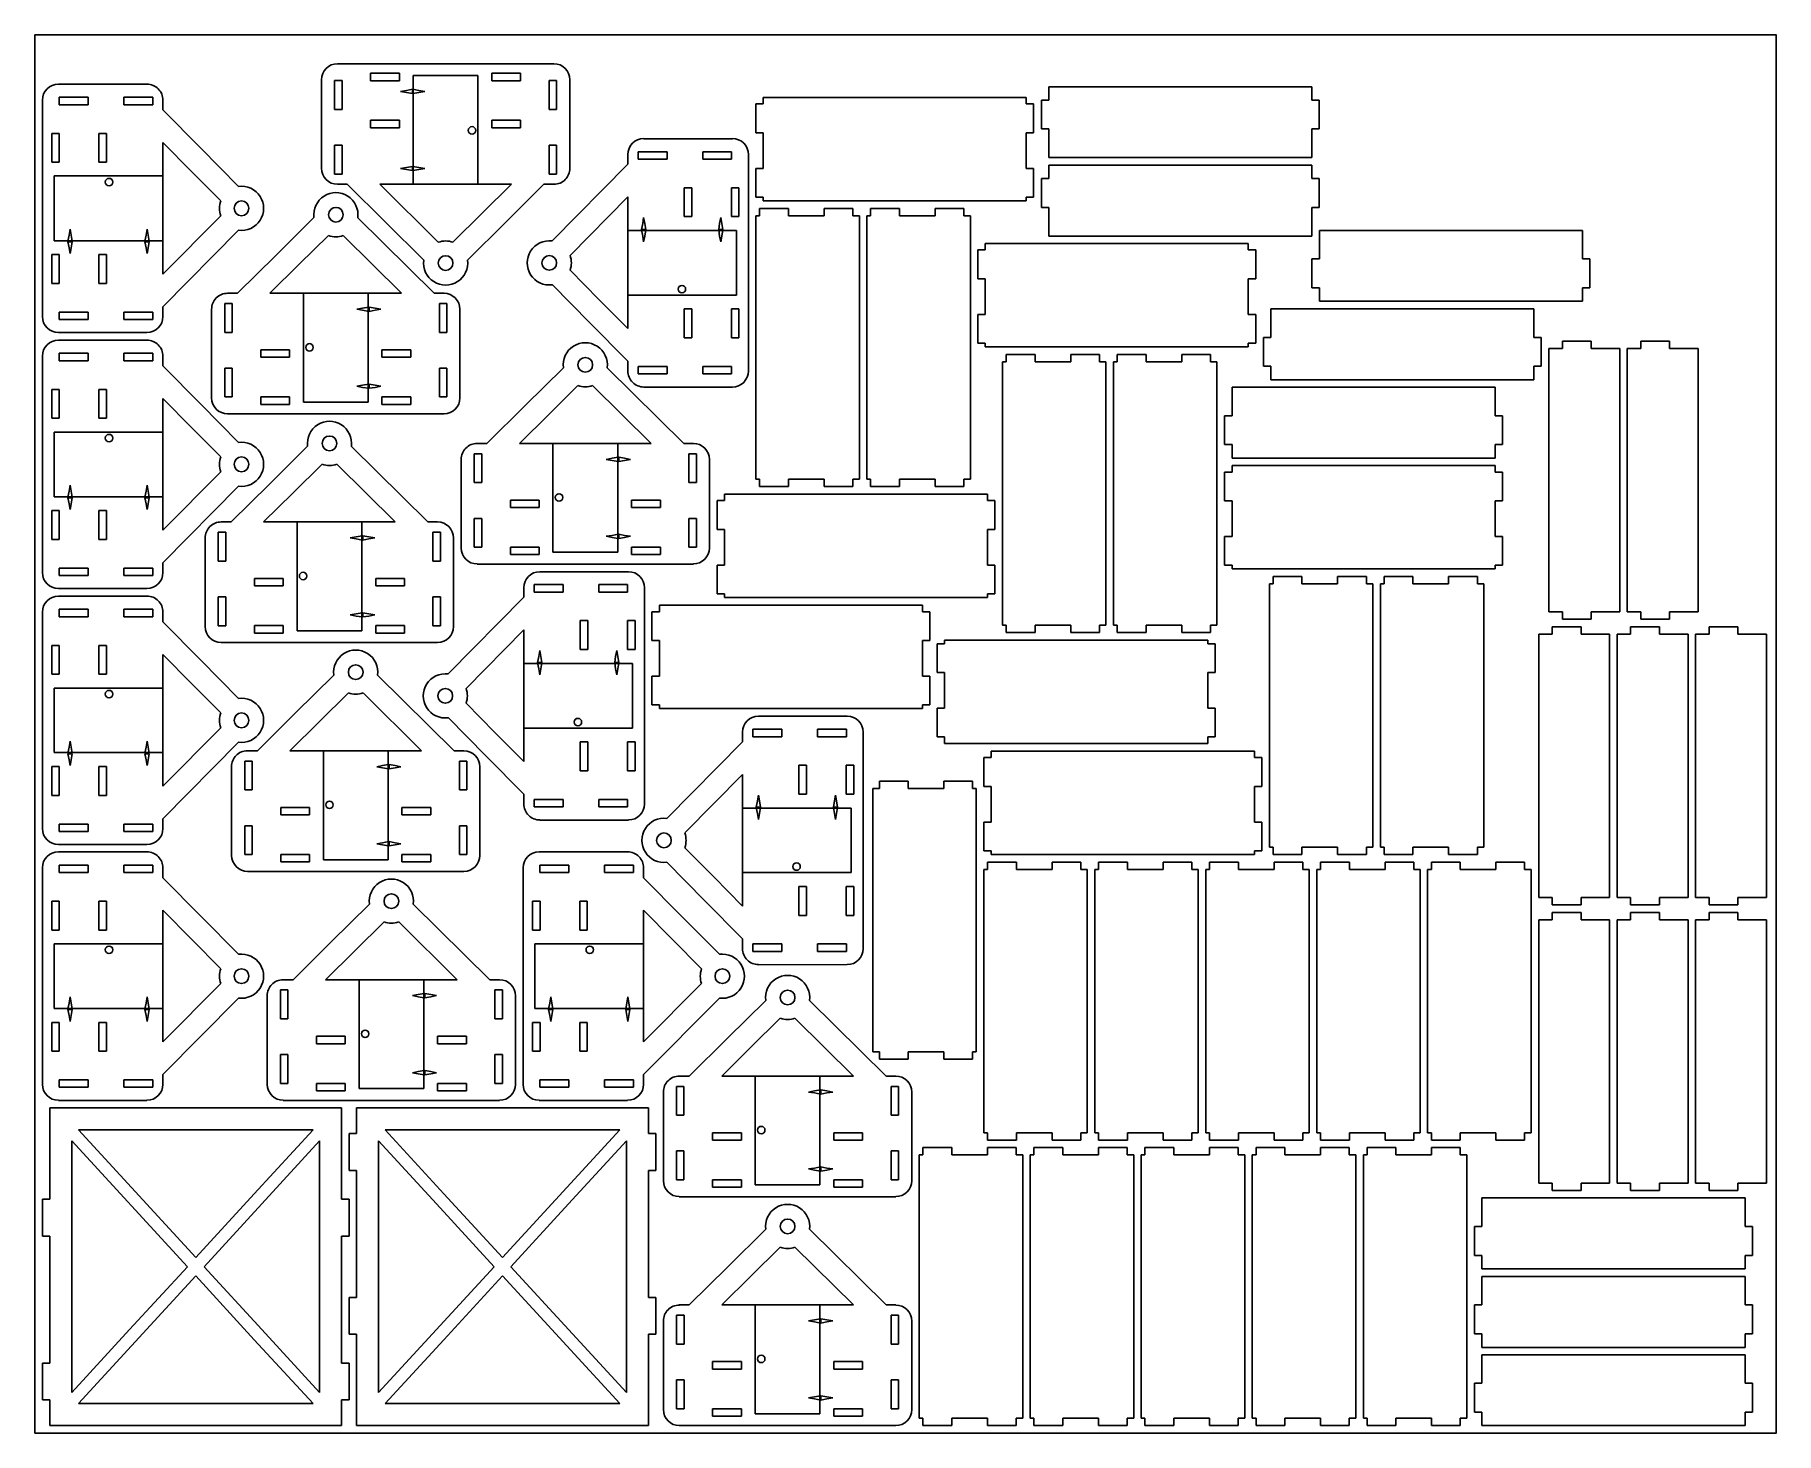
# Model space of a CAD drawing. Extents: x 0 to 1089, y 0 to 874.
import ezdxf

# ---------------------------------------------------------------- set-up
doc = ezdxf.new("R2010")
doc.units = 0
doc.header["$MEASUREMENT"] = 0
doc.layers.add('DEFAULT', color=1, linetype='Continuous')

msp = doc.modelspace()

# ---------------------------------------------------------------- linework, layer by layer
at = {"color": 5}
msp.add_lwpolyline([(0, 0), (1088.6, 0), (1088.6, 873.9), (0, 873.9)], close=True, dxfattribs=at)
at = {"layer": 'DEFAULT'}
for p, q in [((189.2, 855.8), (324.5, 855.8)), ((227.9, 849.9), (209.9, 849.9)), ((209.9, 849.9), (209.9, 845.2)), ((227.9, 845.2), (227.9, 849.9)), ((303.7, 849.9), (285.6, 849.9)), ((285.6, 849.9), (285.6, 845.2)), ((303.7, 845.2), (303.7, 849.9)), ((14.7, 843.1), (70.1, 843.1)), ((179.2, 790.5), (179.2, 845.9)), ((192.1, 845.3), (187.4, 845.3)), ((187.4, 845.3), (187.4, 827.3)), ((192.1, 827.3), (192.1, 845.3)), ((209.9, 845.2), (227.9, 845.2)), ((285.6, 845.2), (303.7, 845.2)), ((326.2, 845.3), (321.5, 845.3)), ((321.5, 845.3), (321.5, 827.3)), ((326.2, 827.3), (326.2, 845.3)), ((334.5, 845.9), (334.5, 790.5)), ((633.8, 841.5), (798.3, 841.5)), ((633.8, 833.1), (633.8, 841.5)), ((798.3, 841.5), (798.3, 833.1)), ((4.7, 697.9), (4.7, 833.1)), ((33.3, 834.9), (15.3, 834.9)), ((15.3, 834.9), (15.3, 830.2)), ((15.3, 830.2), (33.3, 830.2)), ((33.3, 830.2), (33.3, 834.9)), ((73.7, 834.9), (55.6, 834.9)), ((55.6, 834.9), (55.6, 830.2)), ((55.6, 830.2), (73.7, 830.2)), ((73.7, 830.2), (73.7, 834.9)), ((80.1, 833.1), (80.1, 827)), ((450.7, 812.7), (450.7, 830.7)), ((450.7, 830.7), (455.3, 830.7)), ((455.3, 830.7), (455.3, 834.8)), ((455.3, 834.8), (619.8, 834.8)), ((619.8, 834.8), (619.8, 830.7)), ((619.8, 830.7), (624.4, 830.7)), ((624.4, 830.7), (624.4, 812.7)), ((629.2, 815.1), (629.2, 833.1)), ((629.2, 833.1), (633.8, 833.1)), ((798.3, 833.1), (802.9, 833.1)), ((802.9, 833.1), (802.9, 815.1)), ((80.1, 827), (103.8, 803)), ((187.4, 827.3), (192.1, 827.3)), ((227.9, 820.5), (209.9, 820.5)), ((209.9, 820.5), (209.9, 815.8)), ((227.9, 815.8), (227.9, 820.5)), ((303.7, 820.5), (285.6, 820.5)), ((285.6, 820.5), (285.6, 815.8)), ((303.7, 815.8), (303.7, 820.5)), ((321.5, 827.3), (326.2, 827.3)), ((15.3, 812.3), (10.6, 812.3)), ((10.6, 812.3), (10.6, 794.3)), ((15.3, 794.3), (15.3, 812.3)), ((44.8, 812.3), (40.1, 812.3)), ((40.1, 812.3), (40.1, 794.3)), ((44.8, 794.3), (44.8, 812.3)), ((98.2, 788.3), (80.1, 806.6)), ((80.1, 806.6), (80.1, 724.3)), ((209.9, 815.8), (227.9, 815.8)), ((285.6, 815.8), (303.7, 815.8)), ((380.7, 809), (436.1, 809)), ((455.3, 812.7), (450.7, 812.7)), ((455.3, 790.4), (455.3, 812.7)), ((624.4, 812.7), (619.8, 812.7)), ((619.8, 812.7), (619.8, 790.4)), ((633.8, 815.1), (629.2, 815.1)), ((633.8, 797.2), (633.8, 815.1)), ((802.9, 815.1), (798.3, 815.1)), ((798.3, 815.1), (798.3, 797.2)), ((103.8, 803), (127.4, 779.1)), ((192.1, 804.9), (187.4, 804.9)), ((187.4, 804.9), (187.4, 786.9)), ((192.1, 786.9), (192.1, 804.9)), ((326.2, 804.9), (321.5, 804.9)), ((321.5, 804.9), (321.5, 786.9)), ((326.2, 786.9), (326.2, 804.9)), ((370.7, 793), (370.7, 799.1)), ((395.2, 800.9), (377.1, 800.9)), ((377.1, 800.9), (377.1, 796.2)), ((377.1, 796.2), (395.2, 796.2)), ((395.2, 796.2), (395.2, 800.9)), ((435.5, 800.9), (417.5, 800.9)), ((417.5, 800.9), (417.5, 796.2)), ((417.5, 796.2), (435.5, 796.2)), ((435.5, 796.2), (435.5, 800.9)), ((446.1, 799.1), (446.1, 663.8)), ((798.3, 797.2), (633.8, 797.2)), ((10.6, 794.3), (15.3, 794.3)), ((40.1, 794.3), (44.8, 794.3)), ((116.2, 770.1), (98.2, 788.3)), ((187.4, 786.9), (192.1, 786.9)), ((321.5, 786.9), (326.2, 786.9)), ((323.4, 745.1), (370.7, 793)), ((450.7, 772.5), (450.7, 790.4)), ((450.7, 790.4), (455.3, 790.4)), ((619.8, 790.4), (624.4, 790.4)), ((624.4, 790.4), (624.4, 772.5)), ((629.2, 766), (629.2, 784.1)), ((629.2, 784.1), (633.8, 784.1)), ((633.8, 792.5), (798.3, 792.5)), ((633.8, 784.1), (633.8, 792.5)), ((798.3, 792.5), (798.3, 784.1)), ((798.3, 784.1), (802.9, 784.1)), ((802.9, 784.1), (802.9, 766)), ((195.3, 780.5), (189.2, 780.5)), ((243.1, 733.1), (195.3, 780.5)), ((298, 780.5), (215.7, 780.5)), ((215.7, 780.5), (252.2, 744.3)), ((279.7, 762.4), (298, 780.5)), ((318.3, 780.5), (294.4, 756.8)), ((324.5, 780.5), (318.3, 780.5)), ((410.7, 778.4), (406, 778.4)), ((406, 778.4), (406, 760.3)), ((410.7, 760.3), (410.7, 778.4)), ((440.2, 778.4), (435.5, 778.4)), ((435.5, 778.4), (435.5, 760.3)), ((440.2, 760.3), (440.2, 778.4)), ((261.4, 744.3), (279.7, 762.4)), ((370.7, 772.6), (334.6, 736.1)), ((370.7, 690.3), (370.7, 772.6)), ((455.3, 772.5), (450.7, 772.5)), ((453.1, 760.8), (453.1, 765.4)), ((453.1, 765.4), (471.1, 765.4)), ((455.3, 770.1), (455.3, 772.5)), ((619.8, 770.1), (455.3, 770.1)), ((471.1, 765.4), (471.1, 760.8)), ((493.4, 760.8), (493.4, 765.4)), ((493.4, 765.4), (511.4, 765.4)), ((511.4, 765.4), (511.4, 760.8)), ((522.5, 760.8), (522.5, 765.4)), ((522.5, 765.4), (540.5, 765.4)), ((540.5, 765.4), (540.5, 760.8)), ((562.8, 760.8), (562.8, 765.4)), ((562.8, 765.4), (580.8, 765.4)), ((580.8, 765.4), (580.8, 760.8)), ((624.4, 772.5), (619.8, 772.5)), ((619.8, 772.5), (619.8, 770.1)), ((633.8, 766), (629.2, 766)), ((633.8, 748.2), (633.8, 766)), ((802.9, 766), (798.3, 766)), ((798.3, 766), (798.3, 748.2)), ((80.1, 724.3), (116.2, 760.9)), ((127.4, 751.8), (80.1, 703.9)), ((150.6, 736.1), (174.5, 759.7)), ((201.8, 759.7), (249.7, 712.4)), ((294.4, 756.8), (270.5, 733.1)), ((406, 760.3), (410.7, 760.3)), ((435.5, 760.3), (440.2, 760.3)), ((450.8, 596.2), (450.8, 760.8)), ((450.8, 760.8), (453.1, 760.8)), ((471.1, 760.8), (493.4, 760.8)), ((511.4, 760.8), (515.5, 760.8)), ((515.5, 760.8), (515.5, 596.2)), ((520.2, 596.2), (520.2, 760.8)), ((520.2, 760.8), (522.5, 760.8)), ((540.5, 760.8), (562.8, 760.8)), ((580.8, 760.8), (584.9, 760.8)), ((584.9, 760.8), (584.9, 596.2)), ((803, 733.9), (803, 751.7)), ((803, 751.7), (967.5, 751.7)), ((967.5, 751.7), (967.5, 733.9)), ((183.5, 748.5), (165.3, 730.5)), ((229.3, 712.4), (192.8, 748.5)), ((594.1, 739.5), (594.1, 743.6)), ((594.1, 743.6), (758.6, 743.6)), ((798.3, 748.2), (633.8, 748.2)), ((758.6, 743.6), (758.6, 739.5)), ((15.3, 736.6), (10.6, 736.6)), ((10.6, 736.6), (10.6, 718.5)), ((15.3, 718.5), (15.3, 736.6)), ((44.8, 736.6), (40.1, 736.6)), ((40.1, 736.6), (40.1, 718.5)), ((44.8, 718.5), (44.8, 736.6)), ((126.7, 712.4), (150.6, 736.1)), ((165.3, 730.5), (147, 712.4)), ((589.5, 721.5), (589.5, 739.5)), ((589.5, 739.5), (594.1, 739.5)), ((758.6, 739.5), (763.2, 739.5)), ((763.2, 739.5), (763.2, 721.5)), ((798.4, 715.8), (798.4, 733.9)), ((798.4, 733.9), (803, 733.9)), ((967.5, 733.9), (972.1, 733.9)), ((972.1, 733.9), (972.1, 715.8)), ((10.6, 718.5), (15.3, 718.5)), ((40.1, 718.5), (44.8, 718.5)), ((334.6, 726.8), (352.6, 708.6)), ((594.1, 721.5), (589.5, 721.5)), ((594.1, 699.2), (594.1, 721.5)), ((763.2, 721.5), (758.6, 721.5)), ((758.6, 721.5), (758.6, 699.2)), ((120.5, 712.4), (126.7, 712.4)), ((147, 712.4), (229.3, 712.4)), ((249.7, 712.4), (255.8, 712.4)), ((347, 693.9), (323.4, 717.8)), ((352.6, 708.6), (370.7, 690.3)), ((803, 715.8), (798.4, 715.8)), ((803, 707.4), (803, 715.8)), ((972.1, 715.8), (967.5, 715.8)), ((967.5, 715.8), (967.5, 707.4)), ((33.3, 700.7), (15.3, 700.7)), ((15.3, 700.7), (15.3, 696)), ((33.3, 696), (33.3, 700.7)), ((73.7, 700.7), (55.6, 700.7)), ((55.6, 700.7), (55.6, 696)), ((73.7, 696), (73.7, 700.7)), ((80.1, 703.9), (80.1, 697.9)), ((110.5, 647), (110.5, 702.4)), ((118.7, 706), (118.7, 687.9)), ((123.4, 706), (118.7, 706)), ((123.4, 687.9), (123.4, 706)), ((252.9, 706), (252.9, 687.9)), ((257.6, 706), (252.9, 706)), ((257.6, 687.9), (257.6, 706)), ((265.7, 702.4), (265.7, 647)), ((410.7, 702.6), (406, 702.6)), ((406, 702.6), (406, 684.6)), ((410.7, 684.6), (410.7, 702.6)), ((440.2, 702.6), (435.5, 702.6)), ((435.5, 702.6), (435.5, 684.6)), ((440.2, 684.6), (440.2, 702.6)), ((589.5, 681.2), (589.5, 699.2)), ((589.5, 699.2), (594.1, 699.2)), ((758.6, 699.2), (763.2, 699.2)), ((763.2, 699.2), (763.2, 681.2)), ((772.6, 684.8), (772.6, 702.7)), ((772.6, 702.7), (937.1, 702.7)), ((967.5, 707.4), (803, 707.4)), ((937.1, 702.7), (937.1, 684.8)), ((70.1, 687.9), (14.7, 687.9)), ((15.3, 696), (33.3, 696)), ((55.6, 696), (73.7, 696)), ((118.7, 687.9), (123.4, 687.9)), ((252.9, 687.9), (257.6, 687.9)), ((370.7, 669.9), (347, 693.9)), ((14.7, 683.1), (70.1, 683.1)), ((141.3, 677.1), (141.3, 672.4)), ((159.3, 677.1), (141.3, 677.1)), ((159.3, 672.4), (159.3, 677.1)), ((217, 677.1), (217, 672.4)), ((235.1, 677.1), (217, 677.1)), ((235.1, 672.4), (235.1, 677.1)), ((406, 684.6), (410.7, 684.6)), ((435.5, 684.6), (440.2, 684.6)), ((594.1, 681.2), (589.5, 681.2)), ((594.1, 678.9), (594.1, 681.2)), ((758.6, 678.9), (594.1, 678.9)), ((763.2, 681.2), (758.6, 681.2)), ((758.6, 681.2), (758.6, 678.9)), ((768, 666.8), (768, 684.8)), ((768, 684.8), (772.6, 684.8)), ((937.1, 684.8), (941.7, 684.8)), ((941.7, 684.8), (941.7, 666.8)), ((946.5, 513.3), (946.5, 677.8)), ((946.5, 677.8), (954.9, 677.8)), ((954.9, 677.8), (954.9, 682.5)), ((954.9, 682.5), (972.9, 682.5)), ((972.9, 682.5), (972.9, 677.8)), ((972.9, 677.8), (990.8, 677.8)), ((990.8, 677.8), (990.8, 513.3)), ((995.5, 513.3), (995.5, 677.8)), ((995.5, 677.8), (1003.9, 677.8)), ((1003.9, 677.8), (1003.9, 682.5)), ((1003.9, 682.5), (1021.9, 682.5)), ((1021.9, 682.5), (1021.9, 677.8)), ((1021.9, 677.8), (1039.8, 677.8)), ((1039.8, 677.8), (1039.8, 513.3)), ((4.7, 537.9), (4.7, 673.1)), ((33.3, 674.9), (15.3, 674.9)), ((15.3, 674.9), (15.3, 670.2)), ((15.3, 670.2), (33.3, 670.2)), ((33.3, 670.2), (33.3, 674.9)), ((73.7, 674.9), (55.6, 674.9)), ((55.6, 674.9), (55.6, 670.2)), ((55.6, 670.2), (73.7, 670.2)), ((73.7, 670.2), (73.7, 674.9)), ((80.1, 673.1), (80.1, 667)), ((80.1, 667), (103.8, 643.1)), ((118.7, 665.6), (118.7, 647.6)), ((123.4, 665.6), (118.7, 665.6)), ((123.4, 647.6), (123.4, 665.6)), ((141.3, 672.4), (159.3, 672.4)), ((217, 672.4), (235.1, 672.4)), ((252.9, 665.6), (252.9, 647.6)), ((257.6, 665.6), (252.9, 665.6)), ((257.6, 647.6), (257.6, 665.6)), ((306.6, 642.2), (330.5, 665.9)), ((357.8, 665.9), (405.7, 618.5)), ((370.7, 663.8), (370.7, 669.9)), ((395.2, 666.7), (377.1, 666.7)), ((377.1, 666.7), (377.1, 662)), ((395.2, 662), (395.2, 666.7)), ((435.5, 666.7), (417.5, 666.7)), ((417.5, 666.7), (417.5, 662)), ((435.5, 662), (435.5, 666.7)), ((605, 505), (605, 669.6)), ((605, 669.6), (607.3, 669.6)), ((607.3, 669.6), (607.3, 674.2)), ((607.3, 674.2), (625.3, 674.2)), ((625.3, 674.2), (625.3, 669.6)), ((625.3, 669.6), (647.6, 669.6)), ((647.6, 669.6), (647.6, 674.2)), ((647.6, 674.2), (665.5, 674.2)), ((665.5, 674.2), (665.5, 669.6)), ((665.5, 669.6), (669.6, 669.6)), ((669.6, 669.6), (669.6, 505)), ((674.4, 505), (674.4, 669.6)), ((674.4, 669.6), (676.7, 669.6)), ((676.7, 669.6), (676.7, 674.2)), ((676.7, 674.2), (694.7, 674.2)), ((694.7, 674.2), (694.7, 669.6)), ((694.7, 669.6), (717, 669.6)), ((717, 669.6), (717, 674.2)), ((717, 674.2), (734.9, 674.2)), ((734.9, 674.2), (734.9, 669.6)), ((734.9, 669.6), (739, 669.6)), ((739, 669.6), (739, 505)), ((772.6, 666.8), (768, 666.8)), ((772.6, 658.4), (772.6, 666.8)), ((941.7, 666.8), (937.1, 666.8)), ((937.1, 666.8), (937.1, 658.4)), ((339.5, 654.7), (321.3, 636.6)), ((385.3, 618.5), (348.7, 654.7)), ((377.1, 662), (395.2, 662)), ((436.1, 653.8), (380.7, 653.8)), ((417.5, 662), (435.5, 662)), ((748.4, 635.8), (748.4, 653.7)), ((748.4, 653.7), (912.9, 653.7)), ((937.1, 658.4), (772.6, 658.4)), ((912.9, 653.7), (912.9, 635.8)), ((15.3, 652.3), (10.6, 652.3)), ((10.6, 652.3), (10.6, 634.3)), ((15.3, 634.3), (15.3, 652.3)), ((44.8, 652.3), (40.1, 652.3)), ((40.1, 652.3), (40.1, 634.3)), ((44.8, 634.3), (44.8, 652.3)), ((98.2, 628.3), (80.1, 646.6)), ((80.1, 646.6), (80.1, 564.3)), ((103.8, 643.1), (127.4, 619.1)), ((118.7, 647.6), (123.4, 647.6)), ((141.3, 647.6), (141.3, 642.9)), ((159.3, 647.6), (141.3, 647.6)), ((141.3, 642.9), (159.3, 642.9)), ((159.3, 642.9), (159.3, 647.6)), ((217, 647.6), (217, 642.9)), ((235.1, 647.6), (217, 647.6)), ((217, 642.9), (235.1, 642.9)), ((235.1, 642.9), (235.1, 647.6)), ((252.9, 647.6), (257.6, 647.6)), ((10.6, 634.3), (15.3, 634.3)), ((40.1, 634.3), (44.8, 634.3)), ((255.8, 637), (120.5, 637)), ((282.6, 618.5), (306.6, 642.2)), ((321.3, 636.6), (303, 618.5)), ((743.8, 617.8), (743.8, 635.8)), ((743.8, 635.8), (748.4, 635.8)), ((912.9, 635.8), (917.5, 635.8)), ((917.5, 635.8), (917.5, 617.8)), ((116.2, 610.1), (98.2, 628.3)), ((146.6, 593.2), (170.5, 616.8)), ((197.8, 616.8), (245.7, 569.5)), ((274.7, 612.1), (274.7, 594.1)), ((279.4, 612.1), (274.7, 612.1)), ((276.5, 618.5), (282.6, 618.5)), ((279.4, 594.1), (279.4, 612.1)), ((303, 618.5), (385.3, 618.5)), ((405.7, 618.5), (411.7, 618.5)), ((408.9, 612.1), (408.9, 594.1)), ((413.6, 612.1), (408.9, 612.1)), ((413.6, 594.1), (413.6, 612.1)), ((748.4, 617.8), (743.8, 617.8)), ((748.4, 609.4), (748.4, 617.8)), ((917.5, 617.8), (912.9, 617.8)), ((912.9, 617.8), (912.9, 609.4)), ((80.1, 564.3), (116.2, 600.9)), ((179.6, 605.6), (161.3, 587.5)), ((225.3, 569.5), (188.8, 605.6)), ((266.5, 553.1), (266.5, 608.6)), ((421.7, 608.6), (421.7, 553.2)), ((743.8, 582.7), (743.8, 600.7)), ((743.8, 600.7), (748.4, 600.7)), ((912.9, 609.4), (748.4, 609.4)), ((748.4, 600.7), (748.4, 604.8)), ((748.4, 604.8), (912.9, 604.8)), ((912.9, 604.8), (912.9, 600.7)), ((912.9, 600.7), (917.5, 600.7)), ((917.5, 600.7), (917.5, 582.7)), ((127.4, 591.8), (80.1, 543.9)), ((122.7, 569.5), (146.6, 593.2)), ((274.7, 594.1), (279.4, 594.1)), ((408.9, 594.1), (413.6, 594.1)), ((453.1, 596.2), (450.8, 596.2)), ((453.1, 591.6), (453.1, 596.2)), ((471.1, 591.6), (453.1, 591.6)), ((493.4, 596.2), (471.1, 596.2)), ((471.1, 596.2), (471.1, 591.6)), ((493.4, 591.6), (493.4, 596.2)), ((511.4, 591.6), (493.4, 591.6)), ((515.5, 596.2), (511.4, 596.2)), ((511.4, 596.2), (511.4, 591.6)), ((522.5, 596.2), (520.2, 596.2)), ((522.5, 591.6), (522.5, 596.2)), ((540.5, 591.6), (522.5, 591.6)), ((562.8, 596.2), (540.5, 596.2)), ((540.5, 596.2), (540.5, 591.6)), ((562.8, 591.6), (562.8, 596.2)), ((580.8, 591.6), (562.8, 591.6)), ((584.9, 596.2), (580.8, 596.2)), ((580.8, 596.2), (580.8, 591.6)), ((161.3, 587.5), (143, 569.5)), ((297.3, 583.2), (297.3, 578.5)), ((315.3, 583.2), (297.3, 583.2)), ((297.3, 578.5), (315.3, 578.5)), ((315.3, 578.5), (315.3, 583.2)), ((373, 583.2), (373, 578.5)), ((391.1, 583.2), (373, 583.2)), ((373, 578.5), (391.1, 578.5)), ((391.1, 578.5), (391.1, 583.2)), ((426.5, 564.8), (426.5, 582.8)), ((426.5, 582.8), (431.1, 582.8)), ((431.1, 582.8), (431.1, 586.9)), ((431.1, 586.9), (595.6, 586.9)), ((595.6, 586.9), (595.6, 582.8)), ((595.6, 582.8), (600.2, 582.8)), ((600.2, 582.8), (600.2, 564.8)), ((748.4, 582.7), (743.8, 582.7)), ((748.4, 560.4), (748.4, 582.7)), ((917.5, 582.7), (912.9, 582.7)), ((912.9, 582.7), (912.9, 560.4)), ((15.3, 576.6), (10.6, 576.6)), ((10.6, 576.6), (10.6, 558.5)), ((15.3, 558.5), (15.3, 576.6)), ((44.8, 576.6), (40.1, 576.6)), ((40.1, 576.6), (40.1, 558.5)), ((44.8, 558.5), (44.8, 576.6)), ((116.5, 569.5), (122.7, 569.5)), ((143, 569.5), (225.3, 569.5)), ((245.7, 569.5), (251.8, 569.5)), ((274.7, 571.7), (274.7, 553.7)), ((279.4, 571.7), (274.7, 571.7)), ((279.4, 553.7), (279.4, 571.7)), ((408.9, 571.7), (408.9, 553.7)), ((413.6, 571.7), (408.9, 571.7)), ((413.6, 553.7), (413.6, 571.7)), ((10.6, 558.5), (15.3, 558.5)), ((40.1, 558.5), (44.8, 558.5)), ((106.5, 504.1), (106.5, 559.5)), ((114.7, 563.1), (114.7, 545)), ((119.4, 563.1), (114.7, 563.1)), ((119.4, 545), (119.4, 563.1)), ((248.9, 563.1), (248.9, 545)), ((253.6, 563.1), (248.9, 563.1)), ((253.6, 545), (253.6, 563.1)), ((261.8, 559.5), (261.8, 504.1)), ((431.1, 564.8), (426.5, 564.8)), ((431.1, 542.5), (431.1, 564.8)), ((600.2, 564.8), (595.6, 564.8)), ((595.6, 564.8), (595.6, 542.5)), ((743.8, 542.4), (743.8, 560.4)), ((743.8, 560.4), (748.4, 560.4)), ((912.9, 560.4), (917.5, 560.4)), ((917.5, 560.4), (917.5, 542.4)), ((114.7, 545), (119.4, 545)), ((248.9, 545), (253.6, 545)), ((274.7, 553.7), (279.4, 553.7)), ((297.3, 553.8), (297.3, 549.1)), ((315.3, 553.8), (297.3, 553.8)), ((297.3, 549.1), (315.3, 549.1)), ((315.3, 549.1), (315.3, 553.8)), ((373, 553.8), (373, 549.1)), ((391.1, 553.8), (373, 553.8)), ((373, 549.1), (391.1, 549.1)), ((391.1, 549.1), (391.1, 553.8)), ((408.9, 553.7), (413.6, 553.7)), ((33.3, 540.7), (15.3, 540.7)), ((15.3, 540.7), (15.3, 536)), ((15.3, 536), (33.3, 536)), ((33.3, 536), (33.3, 540.7)), ((73.7, 540.7), (55.6, 540.7)), ((55.6, 540.7), (55.6, 536)), ((55.6, 536), (73.7, 536)), ((73.7, 536), (73.7, 540.7)), ((80.1, 543.9), (80.1, 537.9)), ((137.3, 534.2), (137.3, 529.5)), ((155.3, 534.2), (137.3, 534.2)), ((155.3, 529.5), (155.3, 534.2)), ((213.1, 534.2), (213.1, 529.5)), ((231.1, 534.2), (213.1, 534.2)), ((231.1, 529.5), (231.1, 534.2)), ((411.7, 543.2), (276.5, 543.2)), ((315.7, 538.4), (371.1, 538.4)), ((426.5, 524.6), (426.5, 542.5)), ((426.5, 542.5), (431.1, 542.5)), ((595.6, 542.5), (600.2, 542.5)), ((600.2, 542.5), (600.2, 524.6)), ((748.4, 542.4), (743.8, 542.4)), ((748.4, 540.1), (748.4, 542.4)), ((912.9, 540.1), (748.4, 540.1)), ((774.1, 530.8), (774.1, 535.4)), ((774.1, 535.4), (792.1, 535.4)), ((792.1, 535.4), (792.1, 530.8)), ((814.4, 530.8), (814.4, 535.4)), ((814.4, 535.4), (832.4, 535.4)), ((832.4, 535.4), (832.4, 530.8)), ((843.5, 530.8), (843.5, 535.4)), ((843.5, 535.4), (861.5, 535.4)), ((861.5, 535.4), (861.5, 530.8)), ((883.8, 530.8), (883.8, 535.4)), ((883.8, 535.4), (901.8, 535.4)), ((901.8, 535.4), (901.8, 530.8)), ((917.5, 542.4), (912.9, 542.4)), ((912.9, 542.4), (912.9, 540.1)), ((70.1, 527.9), (14.7, 527.9)), ((14.7, 523.1), (70.1, 523.1)), ((114.7, 522.7), (114.7, 504.6)), ((119.4, 522.7), (114.7, 522.7)), ((119.4, 504.6), (119.4, 522.7)), ((137.3, 529.5), (155.3, 529.5)), ((213.1, 529.5), (231.1, 529.5)), ((248.9, 522.7), (248.9, 504.6)), ((253.6, 522.7), (248.9, 522.7)), ((253.6, 504.6), (253.6, 522.7)), ((305.7, 522.4), (305.7, 528.4)), ((330.2, 530.3), (312.1, 530.3)), ((312.1, 530.3), (312.1, 525.6)), ((312.1, 525.6), (330.2, 525.6)), ((330.2, 525.6), (330.2, 530.3)), ((370.5, 530.3), (352.5, 530.3)), ((352.5, 530.3), (352.5, 525.6)), ((352.5, 525.6), (370.5, 525.6)), ((370.5, 525.6), (370.5, 530.3)), ((381.1, 528.4), (381.1, 393.2)), ((431.1, 524.6), (426.5, 524.6)), ((431.1, 522.2), (431.1, 524.6)), ((600.2, 524.6), (595.6, 524.6)), ((595.6, 524.6), (595.6, 522.2)), ((771.8, 366.2), (771.8, 530.8)), ((771.8, 530.8), (774.1, 530.8)), ((792.1, 530.8), (814.4, 530.8)), ((832.4, 530.8), (836.4, 530.8)), ((836.4, 530.8), (836.4, 366.2)), ((841.2, 366.2), (841.2, 530.8)), ((841.2, 530.8), (843.5, 530.8)), ((861.5, 530.8), (883.8, 530.8)), ((901.8, 530.8), (905.8, 530.8)), ((905.8, 530.8), (905.8, 366.2)), ((4.7, 377.9), (4.7, 513.2)), ((33.3, 514.9), (15.3, 514.9)), ((15.3, 514.9), (15.3, 510.2)), ((33.3, 510.2), (33.3, 514.9)), ((73.7, 514.9), (55.6, 514.9)), ((55.6, 514.9), (55.6, 510.2)), ((73.7, 510.2), (73.7, 514.9)), ((80.1, 513.1), (80.1, 507)), ((258.4, 474.5), (305.7, 522.4)), ((385.8, 495.4), (385.8, 513.4)), ((385.8, 513.4), (390.4, 513.4)), ((390.4, 513.4), (390.4, 517.5)), ((390.4, 517.5), (555, 517.5)), ((595.6, 522.2), (431.1, 522.2)), ((555, 517.5), (555, 513.4)), ((555, 513.4), (559.6, 513.4)), ((559.6, 513.4), (559.6, 495.4)), ((954.9, 513.3), (946.5, 513.3)), ((954.9, 508.7), (954.9, 513.3)), ((990.8, 513.3), (972.9, 513.3)), ((972.9, 513.3), (972.9, 508.7)), ((1003.9, 513.3), (995.5, 513.3)), ((1003.9, 508.7), (1003.9, 513.3)), ((1039.8, 513.3), (1021.9, 513.3)), ((1021.9, 513.3), (1021.9, 508.7)), ((15.3, 510.2), (33.3, 510.2)), ((55.6, 510.2), (73.7, 510.2)), ((80.1, 507), (103.8, 483.1)), ((114.7, 504.6), (119.4, 504.6)), ((137.3, 504.7), (137.3, 500)), ((155.3, 504.7), (137.3, 504.7)), ((155.3, 500), (155.3, 504.7)), ((213.1, 504.7), (213.1, 500)), ((231.1, 504.7), (213.1, 504.7)), ((231.1, 500), (231.1, 504.7)), ((248.9, 504.6), (253.6, 504.6)), ((305.7, 502), (269.6, 465.4)), ((305.7, 419.7), (305.7, 502)), ((345.7, 507.8), (341, 507.8)), ((341, 507.8), (341, 489.7)), ((345.7, 489.7), (345.7, 507.8)), ((375.2, 507.8), (370.5, 507.8)), ((370.5, 507.8), (370.5, 489.7)), ((375.2, 489.7), (375.2, 507.8)), ((607.3, 505), (605, 505)), ((607.3, 500.4), (607.3, 505)), ((647.6, 505), (625.3, 505)), ((625.3, 505), (625.3, 500.4)), ((647.6, 500.4), (647.6, 505)), ((669.6, 505), (665.5, 505)), ((665.5, 505), (665.5, 500.4)), ((676.7, 505), (674.4, 505)), ((676.7, 500.4), (676.7, 505)), ((717, 505), (694.7, 505)), ((694.7, 505), (694.7, 500.4)), ((717, 500.4), (717, 505)), ((739, 505), (734.9, 505)), ((734.9, 505), (734.9, 500.4)), ((948.5, 499.3), (948.5, 504)), ((948.5, 504), (966.6, 504)), ((972.9, 508.7), (954.9, 508.7)), ((966.6, 504), (966.6, 499.3)), ((997.6, 499.3), (997.6, 504)), ((997.6, 504), (1015.6, 504)), ((1021.9, 508.7), (1003.9, 508.7)), ((1015.6, 504), (1015.6, 499.3)), ((1046.6, 499.3), (1046.6, 504)), ((1046.6, 504), (1064.6, 504)), ((1064.6, 504), (1064.6, 499.3)), ((15.3, 492.3), (10.6, 492.3)), ((10.6, 492.3), (10.6, 474.3)), ((15.3, 474.3), (15.3, 492.3)), ((44.8, 492.3), (40.1, 492.3)), ((40.1, 492.3), (40.1, 474.3)), ((44.8, 474.3), (44.8, 492.3)), ((251.8, 494.1), (116.5, 494.1)), ((137.3, 500), (155.3, 500)), ((213.1, 500), (231.1, 500)), ((390.4, 495.4), (385.8, 495.4)), ((390.4, 473.1), (390.4, 495.4)), ((559.6, 495.4), (555, 495.4)), ((555, 495.4), (555, 473.1)), ((564, 493.3), (568.6, 493.3)), ((564, 475.4), (564, 493.3)), ((568.6, 493.3), (568.6, 495.7)), ((568.6, 495.7), (733.2, 495.7)), ((625.3, 500.4), (607.3, 500.4)), ((665.5, 500.4), (647.6, 500.4)), ((694.7, 500.4), (676.7, 500.4)), ((734.9, 500.4), (717, 500.4)), ((733.2, 495.7), (733.2, 493.3)), ((733.2, 493.3), (737.8, 493.3)), ((737.8, 493.3), (737.8, 475.4)), ((940.1, 334.8), (940.1, 499.3)), ((940.1, 499.3), (948.5, 499.3)), ((966.6, 499.3), (984.4, 499.3)), ((984.4, 499.3), (984.4, 334.8)), ((989.2, 334.8), (989.2, 499.3)), ((989.2, 499.3), (997.6, 499.3)), ((1015.6, 499.3), (1033.5, 499.3)), ((1033.5, 499.3), (1033.5, 334.8)), ((1038.2, 334.8), (1038.2, 499.3)), ((1038.2, 499.3), (1046.6, 499.3)), ((1064.6, 499.3), (1082.5, 499.3)), ((1082.5, 499.3), (1082.5, 334.8)), ((98.2, 468.3), (80.1, 486.6)), ((80.1, 486.6), (80.1, 404.3)), ((103.8, 483.1), (127.4, 459.1)), ((341, 489.7), (345.7, 489.7)), ((370.5, 489.7), (375.2, 489.7)), ((10.6, 474.3), (15.3, 474.3)), ((40.1, 474.3), (44.8, 474.3)), ((116.2, 450.1), (98.2, 468.3)), ((163, 450.1), (187, 473.8)), ((214.3, 473.8), (262.1, 426.4)), ((385.8, 455.2), (385.8, 473.1)), ((385.8, 473.1), (390.4, 473.1)), ((555, 473.1), (559.6, 473.1)), ((559.6, 473.1), (559.6, 455.2)), ((568.6, 475.4), (564, 475.4)), ((568.6, 453.1), (568.6, 475.4)), ((737.8, 475.4), (733.2, 475.4)), ((733.2, 475.4), (733.2, 453.1)), ((196, 462.6), (177.8, 444.5)), ((241.8, 426.4), (205.2, 462.6)), ((139.1, 426.4), (163, 450.1)), ((282, 423.3), (258.4, 447.2)), ((269.6, 456.2), (287.6, 438)), ((390.4, 455.2), (385.8, 455.2)), ((390.4, 452.8), (390.4, 455.2)), ((555, 452.8), (390.4, 452.8)), ((452.4, 448.1), (507.8, 448.1)), ((559.6, 455.2), (555, 455.2)), ((555, 455.2), (555, 452.8)), ((564, 435.1), (564, 453.1)), ((564, 453.1), (568.6, 453.1)), ((733.2, 453.1), (737.8, 453.1)), ((737.8, 453.1), (737.8, 435.1)), ((80.1, 404.3), (116.2, 440.9)), ((177.8, 444.5), (159.5, 426.4)), ((287.6, 438), (305.7, 419.7)), ((442.4, 432), (442.4, 438.1)), ((466.9, 439.9), (448.8, 439.9)), ((448.8, 439.9), (448.8, 435.2)), ((466.9, 435.2), (466.9, 439.9)), ((507.3, 439.9), (489.2, 439.9)), ((489.2, 439.9), (489.2, 435.2)), ((507.3, 435.2), (507.3, 439.9)), ((517.8, 438.1), (517.8, 302.8)), ((127.4, 431.8), (80.1, 384)), ((133, 426.4), (139.1, 426.4)), ((159.5, 426.4), (241.8, 426.4)), ((262.1, 426.4), (268.2, 426.4)), ((345.7, 432), (341, 432)), ((341, 432), (341, 414)), ((345.7, 414), (345.7, 432)), ((375.2, 432), (370.5, 432)), ((370.5, 432), (370.5, 414)), ((375.2, 414), (375.2, 432)), ((395.1, 384.2), (442.4, 432)), ((448.8, 435.2), (466.9, 435.2)), ((489.2, 435.2), (507.3, 435.2)), ((568.6, 435.1), (564, 435.1)), ((568.6, 431), (568.6, 435.1)), ((733.2, 431), (568.6, 431)), ((597.9, 422.2), (597.9, 426.3)), ((597.9, 426.3), (762.4, 426.3)), ((737.8, 435.1), (733.2, 435.1)), ((733.2, 435.1), (733.2, 431)), ((762.4, 426.3), (762.4, 422.2)), ((15.3, 416.6), (10.6, 416.6)), ((10.6, 416.6), (10.6, 398.5)), ((15.3, 398.5), (15.3, 416.6)), ((44.8, 416.6), (40.1, 416.6)), ((40.1, 416.6), (40.1, 398.5)), ((44.8, 398.5), (44.8, 416.6)), ((123, 361), (123, 416.5)), ((131.2, 420), (131.2, 402)), ((135.9, 420), (131.2, 420)), ((135.9, 402), (135.9, 420)), ((265.4, 420), (265.4, 402)), ((270.1, 420), (265.4, 420)), ((270.1, 402), (270.1, 420)), ((278.2, 416.5), (278.2, 361.1)), ((305.7, 399.3), (282, 423.3)), ((341, 414), (345.7, 414)), ((370.5, 414), (375.2, 414)), ((482.4, 417.4), (477.7, 417.4)), ((477.7, 417.4), (477.7, 399.4)), ((482.4, 399.4), (482.4, 417.4)), ((511.9, 417.4), (507.2, 417.4)), ((507.2, 417.4), (507.2, 399.4)), ((511.9, 399.4), (511.9, 417.4)), ((593.3, 404.2), (593.3, 422.2)), ((593.3, 422.2), (597.9, 422.2)), ((762.4, 422.2), (767, 422.2)), ((767, 422.2), (767, 404.2)), ((442.4, 411.7), (406.3, 375.1)), ((442.4, 329.4), (442.4, 411.7)), ((523.9, 238.4), (523.9, 402.9)), ((523.9, 402.9), (528, 402.9)), ((528, 402.9), (528, 407.5)), ((528, 407.5), (546, 407.5)), ((546, 407.5), (546, 402.9)), ((546, 402.9), (568.3, 402.9)), ((568.3, 402.9), (568.3, 407.5)), ((568.3, 407.5), (586.2, 407.5)), ((586.2, 407.5), (586.2, 402.9)), ((586.2, 402.9), (588.5, 402.9)), ((588.5, 402.9), (588.5, 238.4)), ((597.9, 404.2), (593.3, 404.2)), ((597.9, 381.9), (597.9, 404.2)), ((767, 404.2), (762.4, 404.2)), ((762.4, 404.2), (762.4, 381.9)), ((10.6, 398.5), (15.3, 398.5)), ((40.1, 398.5), (44.8, 398.5)), ((131.2, 402), (135.9, 402)), ((265.4, 402), (270.1, 402)), ((305.7, 393.2), (305.7, 399.3)), ((330.2, 396.1), (312.1, 396.1)), ((312.1, 396.1), (312.1, 391.4)), ((330.2, 391.4), (330.2, 396.1)), ((370.5, 396.1), (352.5, 396.1)), ((352.5, 396.1), (352.5, 391.4)), ((370.5, 391.4), (370.5, 396.1)), ((477.7, 399.4), (482.4, 399.4)), ((507.2, 399.4), (511.9, 399.4)), ((80.1, 384), (80.1, 377.9)), ((153.8, 391.1), (153.8, 386.4)), ((171.8, 391.1), (153.8, 391.1)), ((153.8, 386.4), (171.8, 386.4)), ((171.8, 386.4), (171.8, 391.1)), ((229.5, 391.1), (229.5, 386.4)), ((247.6, 391.1), (229.5, 391.1)), ((229.5, 386.4), (247.6, 386.4)), ((247.6, 386.4), (247.6, 391.1)), ((312.1, 391.4), (330.2, 391.4)), ((371.1, 383.2), (315.7, 383.2)), ((352.5, 391.4), (370.5, 391.4)), ((593.3, 363.9), (593.3, 381.9)), ((593.3, 381.9), (597.9, 381.9)), ((762.4, 381.9), (767, 381.9)), ((767, 381.9), (767, 363.9)), ((33.3, 380.7), (15.3, 380.7)), ((15.3, 380.7), (15.3, 376)), ((15.3, 376), (33.3, 376)), ((33.3, 376), (33.3, 380.7)), ((73.7, 380.7), (55.6, 380.7)), ((55.6, 380.7), (55.6, 376)), ((55.6, 376), (73.7, 376)), ((73.7, 376), (73.7, 380.7)), ((131.2, 379.6), (131.2, 361.6)), ((135.9, 379.6), (131.2, 379.6)), ((135.9, 361.6), (135.9, 379.6)), ((265.4, 379.6), (265.4, 361.6)), ((270.1, 379.6), (265.4, 379.6)), ((270.1, 361.6), (270.1, 379.6)), ((70.1, 367.9), (14.7, 367.9)), ((14.7, 363.3), (70.1, 363.3)), ((131.2, 361.6), (135.9, 361.6)), ((153.8, 361.7), (153.8, 357)), ((171.8, 361.7), (153.8, 361.7)), ((171.8, 357), (171.8, 361.7)), ((229.5, 361.7), (229.5, 357)), ((247.6, 361.7), (229.5, 361.7)), ((247.6, 357), (247.6, 361.7)), ((265.4, 361.6), (270.1, 361.6)), ((315.2, 363.3), (370.6, 363.3)), ((406.3, 365.9), (424.4, 347.6)), ((597.9, 363.9), (593.3, 363.9)), ((597.9, 361.6), (597.9, 363.9)), ((762.4, 361.6), (597.9, 361.6)), ((767, 363.9), (762.4, 363.9)), ((762.4, 363.9), (762.4, 361.6)), ((774.1, 366.2), (771.8, 366.2)), ((774.1, 361.6), (774.1, 366.2)), ((792.1, 361.6), (774.1, 361.6)), ((814.4, 366.2), (792.1, 366.2)), ((792.1, 366.2), (792.1, 361.6)), ((814.4, 361.6), (814.4, 366.2)), ((832.4, 361.6), (814.4, 361.6)), ((836.4, 366.2), (832.4, 366.2)), ((832.4, 366.2), (832.4, 361.6)), ((843.5, 366.2), (841.2, 366.2)), ((843.5, 361.6), (843.5, 366.2)), ((861.5, 361.6), (843.5, 361.6)), ((883.8, 366.2), (861.5, 366.2)), ((861.5, 366.2), (861.5, 361.6)), ((883.8, 361.6), (883.8, 366.2)), ((901.8, 361.6), (883.8, 361.6)), ((905.8, 366.2), (901.8, 366.2)), ((901.8, 366.2), (901.8, 361.6)), ((4.7, 218), (4.7, 353.3)), ((33.3, 355), (15.3, 355)), ((15.3, 355), (15.3, 350.3)), ((15.3, 350.3), (33.3, 350.3)), ((33.3, 350.3), (33.3, 355)), ((73.7, 355), (55.6, 355)), ((55.6, 355), (55.6, 350.3)), ((55.6, 350.3), (73.7, 350.3)), ((73.7, 350.3), (73.7, 355)), ((80.1, 353.3), (80.1, 347.1)), ((268.2, 351.1), (132.9, 351.1)), ((153.8, 357), (171.8, 357)), ((229.5, 357), (247.6, 357)), ((305.3, 218), (305.3, 353.3)), ((333.8, 355), (315.8, 355)), ((315.8, 355), (315.8, 350.3)), ((315.8, 350.3), (333.8, 350.3)), ((333.8, 350.3), (333.8, 355)), ((374.2, 355), (356.2, 355)), ((356.2, 355), (356.2, 350.3)), ((356.2, 350.3), (374.2, 350.3)), ((374.2, 350.3), (374.2, 355)), ((380.6, 353.3), (380.6, 347.1)), ((418.7, 332.9), (395.1, 356.8)), ((593.3, 187.7), (593.3, 352.3)), ((593.3, 352.3), (595.6, 352.3)), ((595.6, 352.3), (595.6, 356.9)), ((595.6, 356.9), (613.6, 356.9)), ((613.6, 356.9), (613.6, 352.3)), ((613.6, 352.3), (635.9, 352.3)), ((635.9, 352.3), (635.9, 356.9)), ((635.9, 356.9), (653.9, 356.9)), ((653.9, 356.9), (653.9, 352.3)), ((653.9, 352.3), (657.9, 352.3)), ((657.9, 352.3), (657.9, 187.7)), ((662.7, 187.7), (662.7, 352.3)), ((662.7, 352.3), (665, 352.3)), ((665, 352.3), (665, 356.9)), ((665, 356.9), (683, 356.9)), ((683, 356.9), (683, 352.3)), ((683, 352.3), (705.3, 352.3)), ((705.3, 352.3), (705.3, 356.9)), ((705.3, 356.9), (723.2, 356.9)), ((723.2, 356.9), (723.2, 352.3)), ((723.2, 352.3), (727.3, 352.3)), ((727.3, 352.3), (727.3, 187.7)), ((732.1, 187.7), (732.1, 352.3)), ((732.1, 352.3), (734.4, 352.3)), ((734.4, 352.3), (734.4, 356.9)), ((734.4, 356.9), (752.4, 356.9)), ((752.4, 356.9), (752.4, 352.3)), ((752.4, 352.3), (774.7, 352.3)), ((774.7, 352.3), (774.7, 356.9)), ((774.7, 356.9), (792.6, 356.9)), ((792.6, 356.9), (792.6, 352.3)), ((792.6, 352.3), (796.7, 352.3)), ((796.7, 352.3), (796.7, 187.7)), ((801.5, 187.7), (801.5, 352.3)), ((801.5, 352.3), (803.8, 352.3)), ((803.8, 352.3), (803.8, 356.9)), ((803.8, 356.9), (821.8, 356.9)), ((821.8, 356.9), (821.8, 352.3)), ((821.8, 352.3), (844.1, 352.3)), ((844.1, 352.3), (844.1, 356.9)), ((844.1, 356.9), (862, 356.9)), ((862, 356.9), (862, 352.3)), ((862, 352.3), (866.1, 352.3)), ((866.1, 352.3), (866.1, 187.7)), ((870.7, 187.7), (870.7, 352.3)), ((870.7, 352.3), (873.1, 352.3)), ((873.1, 352.3), (873.1, 356.9)), ((873.1, 356.9), (891, 356.9)), ((891, 356.9), (891, 352.3)), ((891, 352.3), (913.3, 352.3)), ((913.3, 352.3), (913.3, 356.9)), ((913.3, 356.9), (931.3, 356.9)), ((931.3, 356.9), (931.3, 352.3)), ((931.3, 352.3), (935.4, 352.3)), ((935.4, 352.3), (935.4, 187.7)), ((80.1, 347.1), (103.8, 323.2)), ((380.6, 347.1), (404.3, 323.2)), ((424.4, 347.6), (442.4, 329.4)), ((482.4, 341.7), (477.7, 341.7)), ((477.7, 341.7), (477.7, 323.6)), ((482.4, 323.6), (482.4, 341.7)), ((511.9, 341.7), (507.2, 341.7)), ((507.2, 341.7), (507.2, 323.6)), ((511.9, 323.6), (511.9, 341.7)), ((15.3, 332.5), (10.6, 332.5)), ((10.6, 332.5), (10.6, 314.4)), ((15.3, 314.4), (15.3, 332.5)), ((44.8, 332.5), (40.1, 332.5)), ((40.1, 332.5), (40.1, 314.4)), ((44.8, 314.4), (44.8, 332.5)), ((98.2, 308.5), (80.1, 326.8)), ((80.1, 326.8), (80.1, 244.5)), ((185.3, 307.1), (209.2, 330.7)), ((236.6, 330.7), (284.4, 283.4)), ((315.9, 332.5), (311.2, 332.5)), ((311.2, 332.5), (311.2, 314.4)), ((315.9, 314.4), (315.9, 332.5)), ((345.3, 332.5), (340.6, 332.5)), ((340.6, 332.5), (340.6, 314.4)), ((345.3, 314.4), (345.3, 332.5)), ((398.7, 308.5), (380.6, 326.8)), ((380.6, 326.8), (380.6, 244.5)), ((442.4, 309), (418.7, 332.9)), ((948.5, 334.8), (940.1, 334.8)), ((948.5, 330.2), (948.5, 334.8)), ((966.6, 330.2), (948.5, 330.2)), ((984.4, 334.8), (966.6, 334.8)), ((966.6, 334.8), (966.6, 330.2)), ((997.6, 334.8), (989.2, 334.8)), ((997.6, 330.2), (997.6, 334.8)), ((1015.6, 330.2), (997.6, 330.2)), ((1033.5, 334.8), (1015.6, 334.8)), ((1015.6, 334.8), (1015.6, 330.2)), ((1046.6, 334.8), (1038.2, 334.8)), ((1046.6, 330.2), (1046.6, 334.8)), ((1064.6, 330.2), (1046.6, 330.2)), ((1082.5, 334.8), (1064.6, 334.8)), ((1064.6, 334.8), (1064.6, 330.2)), ((103.8, 323.2), (127.4, 299.3)), ((218.3, 319.5), (200, 301.4)), ((264.1, 283.4), (227.5, 319.5)), ((404.3, 323.2), (428, 299.3)), ((477.7, 323.6), (482.4, 323.6)), ((507.2, 323.6), (511.9, 323.6)), ((940.1, 156.3), (940.1, 320.8)), ((940.1, 320.8), (948.5, 320.8)), ((948.5, 320.8), (948.5, 325.5)), ((948.5, 325.5), (966.6, 325.5)), ((966.6, 325.5), (966.6, 320.8)), ((966.6, 320.8), (984.4, 320.8)), ((984.4, 320.8), (984.4, 156.3)), ((989.2, 156.3), (989.2, 320.8)), ((989.2, 320.8), (997.6, 320.8)), ((997.6, 320.8), (997.6, 325.5)), ((997.6, 325.5), (1015.6, 325.5)), ((1015.6, 325.5), (1015.6, 320.8)), ((1015.6, 320.8), (1033.5, 320.8)), ((1033.5, 320.8), (1033.5, 156.3)), ((1038.2, 156.3), (1038.2, 320.8)), ((1038.2, 320.8), (1046.6, 320.8)), ((1046.6, 320.8), (1046.6, 325.5)), ((1046.6, 325.5), (1064.6, 325.5)), ((1064.6, 325.5), (1064.6, 320.8)), ((1064.6, 320.8), (1082.5, 320.8)), ((1082.5, 320.8), (1082.5, 156.3)), ((10.6, 314.4), (15.3, 314.4)), ((40.1, 314.4), (44.8, 314.4)), ((116.2, 290.2), (98.2, 308.5)), ((161.4, 283.4), (185.3, 307.1)), ((311.2, 314.4), (315.9, 314.4)), ((340.6, 314.4), (345.3, 314.4)), ((416.8, 290.2), (398.7, 308.5)), ((442.4, 302.8), (442.4, 309)), ((466.9, 305.8), (448.8, 305.8)), ((448.8, 305.8), (448.8, 301.1)), ((466.9, 301.1), (466.9, 305.8)), ((507.3, 305.8), (489.2, 305.8)), ((489.2, 305.8), (489.2, 301.1)), ((507.3, 301.1), (507.3, 305.8)), ((200, 301.4), (181.8, 283.4)), ((448.8, 301.1), (466.9, 301.1)), ((489.2, 301.1), (507.3, 301.1)), ((155.3, 283.4), (161.4, 283.4)), ((181.8, 283.4), (264.1, 283.4)), ((284.4, 283.4), (290.5, 283.4)), ((507.8, 292.9), (452.4, 292.8)), ((80.1, 244.5), (116.2, 281)), ((145.3, 218), (145.3, 273.4)), ((153.5, 277), (153.5, 258.9)), ((158.2, 277), (153.5, 277)), ((158.2, 258.9), (158.2, 277)), ((287.6, 277), (287.6, 258.9)), ((292.3, 277), (287.6, 277)), ((292.3, 258.9), (292.3, 277)), ((300.5, 273.4), (300.5, 218)), ((380.6, 244.5), (416.8, 281)), ((127.4, 271.9), (80.1, 224.1)), ((428, 271.9), (380.6, 224.1)), ((433, 246.8), (456.9, 270.5)), ((484.2, 270.5), (532.1, 223.2)), ((15.3, 256.7), (10.6, 256.7)), ((10.6, 256.7), (10.6, 238.7)), ((15.3, 238.7), (15.3, 256.7)), ((44.8, 256.7), (40.1, 256.7)), ((40.1, 256.7), (40.1, 238.7)), ((44.8, 238.7), (44.8, 256.7)), ((153.5, 258.9), (158.2, 258.9)), ((287.6, 258.9), (292.3, 258.9)), ((315.9, 256.7), (311.2, 256.7)), ((311.2, 256.7), (311.2, 238.7)), ((315.9, 238.7), (315.9, 256.7)), ((345.3, 256.7), (340.6, 256.7)), ((340.6, 256.7), (340.6, 238.7)), ((345.3, 238.7), (345.3, 256.7)), ((466, 259.3), (447.7, 241.2)), ((511.7, 223.1), (475.2, 259.3)), ((176, 248.1), (176, 243.4)), ((194.1, 248.1), (176, 248.1)), ((176, 243.4), (194.1, 243.4)), ((194.1, 243.4), (194.1, 248.1)), ((251.8, 248.1), (251.8, 243.4)), ((269.9, 248.1), (251.8, 248.1)), ((251.8, 243.4), (269.9, 243.4)), ((269.9, 243.4), (269.9, 248.1)), ((409.1, 223.2), (433, 246.8)), ((447.7, 241.2), (429.4, 223.1)), ((10.6, 238.7), (15.3, 238.7)), ((40.1, 238.7), (44.8, 238.7)), ((153.5, 236.6), (153.5, 218.6)), ((158.2, 236.6), (153.5, 236.6)), ((158.2, 218.6), (158.2, 236.6)), ((287.6, 236.6), (287.6, 218.6)), ((292.3, 236.6), (287.6, 236.6)), ((292.3, 218.6), (292.3, 236.6)), ((311.2, 238.7), (315.9, 238.7)), ((340.6, 238.7), (345.3, 238.7)), ((528, 238.4), (523.9, 238.4)), ((528, 233.8), (528, 238.4)), ((546, 233.8), (528, 233.8)), ((568.3, 238.4), (546, 238.4)), ((546, 238.4), (546, 233.8)), ((568.3, 233.8), (568.3, 238.4)), ((586.2, 233.8), (568.3, 233.8)), ((588.5, 238.4), (586.2, 238.4)), ((586.2, 238.4), (586.2, 233.8)), ((33.3, 220.9), (15.3, 220.9)), ((15.3, 220.9), (15.3, 216.2)), ((33.3, 216.2), (33.3, 220.9)), ((73.7, 220.9), (55.6, 220.9)), ((55.6, 220.9), (55.6, 216.2)), ((73.7, 216.2), (73.7, 220.9)), ((80.1, 224.1), (80.1, 218)), ((153.5, 218.6), (158.2, 218.6)), ((176, 218.6), (176, 213.9)), ((194.1, 218.6), (176, 218.6)), ((194.1, 213.9), (194.1, 218.6)), ((251.8, 218.6), (251.8, 213.9)), ((269.9, 218.6), (251.8, 218.6)), ((269.9, 213.9), (269.9, 218.6)), ((287.6, 218.6), (292.3, 218.6)), ((333.8, 220.9), (315.8, 220.9)), ((315.8, 220.9), (315.8, 216.2)), ((333.8, 216.2), (333.8, 220.9)), ((374.2, 220.9), (356.2, 220.9)), ((356.2, 220.9), (356.2, 216.2)), ((374.2, 216.2), (374.2, 220.9)), ((380.6, 224.1), (380.6, 218)), ((402.9, 223.2), (409.1, 223.2)), ((429.4, 223.1), (511.7, 223.1)), ((532.1, 223.2), (538.2, 223.2)), ((70.1, 208), (14.7, 208)), ((15.3, 216.2), (33.3, 216.2)), ((55.6, 216.2), (73.7, 216.2)), ((290.5, 208), (155.2, 208)), ((176, 213.9), (194.1, 213.9)), ((251.8, 213.9), (269.9, 213.9)), ((370.6, 208), (315.2, 208)), ((315.8, 216.2), (333.8, 216.2)), ((356.2, 216.2), (374.2, 216.2)), ((392.9, 157.8), (392.9, 213.2)), ((401.1, 216.7), (401.1, 198.7)), ((405.8, 216.7), (401.1, 216.7)), ((405.8, 198.7), (405.8, 216.7)), ((535.3, 216.7), (535.3, 198.7)), ((540, 216.7), (535.3, 216.7)), ((540, 198.7), (540, 216.7)), ((548.2, 213.2), (548.2, 157.8)), ((9.3, 146.2), (9.3, 203.3)), ((9.3, 203.3), (191.8, 203.3)), ((191.8, 203.3), (191.8, 146.2)), ((201.1, 203.3), (383.6, 203.3)), ((201.1, 187.2), (201.1, 203.3)), ((383.6, 203.3), (383.6, 187.2)), ((401.1, 198.7), (405.8, 198.7)), ((535.3, 198.7), (540, 198.7)), ((173.9, 189.5), (27.2, 189.5)), ((27.2, 189.5), (100.6, 109.7)), ((137.2, 149.6), (173.9, 189.5)), ((196.5, 164.2), (196.5, 187.2)), ((196.5, 187.2), (201.1, 187.2)), ((365.7, 189.5), (219, 189.5)), ((219, 189.5), (255.7, 149.6)), ((292.3, 109.7), (365.7, 189.5)), ((383.6, 187.2), (388.2, 187.2)), ((388.2, 187.2), (388.2, 164.2)), ((423.7, 187.8), (423.7, 183.1)), ((441.7, 187.8), (423.7, 187.8)), ((441.7, 183.1), (441.7, 187.8)), ((499.4, 187.8), (499.4, 183.1)), ((517.5, 187.8), (499.4, 187.8)), ((517.5, 183.1), (517.5, 187.8)), ((595.6, 187.7), (593.3, 187.7)), ((595.6, 183.1), (595.6, 187.7)), ((635.9, 187.7), (613.6, 187.7)), ((613.6, 187.7), (613.6, 183.1)), ((635.9, 183.1), (635.9, 187.7)), ((657.9, 187.7), (653.9, 187.7)), ((653.9, 187.7), (653.9, 183.1)), ((665, 187.7), (662.7, 187.7)), ((665, 183.1), (665, 187.7)), ((705.3, 187.7), (683, 187.7)), ((683, 187.7), (683, 183.1)), ((705.3, 183.1), (705.3, 187.7)), ((727.3, 187.7), (723.2, 187.7)), ((723.2, 187.7), (723.2, 183.1)), ((734.4, 187.7), (732.1, 187.7)), ((734.4, 183.1), (734.4, 187.7)), ((774.7, 187.7), (752.4, 187.7)), ((752.4, 187.7), (752.4, 183.1)), ((774.7, 183.1), (774.7, 187.7)), ((796.7, 187.7), (792.6, 187.7)), ((792.6, 187.7), (792.6, 183.1)), ((803.8, 187.7), (801.5, 187.7)), ((803.8, 183.1), (803.8, 187.7)), ((844.1, 187.7), (821.8, 187.7)), ((821.8, 187.7), (821.8, 183.1)), ((844.1, 183.1), (844.1, 187.7)), ((866.1, 187.7), (862, 187.7)), ((862, 187.7), (862, 183.1)), ((873.1, 187.7), (870.7, 187.7)), ((873.1, 183.1), (873.1, 187.7)), ((913.3, 187.7), (891, 187.7)), ((891, 187.7), (891, 183.1)), ((913.3, 183.1), (913.3, 187.7)), ((935.4, 187.7), (931.3, 187.7)), ((931.3, 187.7), (931.3, 183.1)), ((95.4, 104), (23.1, 182.6)), ((23.1, 182.6), (23.1, 25.4)), ((178, 182.6), (105.8, 104)), ((178, 25.4), (178, 182.6)), ((251, 143.3), (214.9, 182.6)), ((214.9, 182.6), (214.9, 25.4)), ((369.8, 182.6), (333.7, 143.3)), ((369.8, 25.4), (369.8, 182.6)), ((401.1, 176.4), (401.1, 158.3)), ((405.8, 176.4), (401.1, 176.4)), ((405.8, 158.3), (405.8, 176.4)), ((423.7, 183.1), (441.7, 183.1)), ((499.4, 183.1), (517.5, 183.1)), ((535.3, 176.4), (535.3, 158.3)), ((540, 176.4), (535.3, 176.4)), ((540, 158.3), (540, 176.4)), ((555.2, 173.9), (555.2, 178.5)), ((555.2, 178.5), (573.2, 178.5)), ((573.2, 178.5), (573.2, 173.9)), ((595.5, 173.9), (595.5, 178.5)), ((595.5, 178.5), (613.5, 178.5)), ((613.6, 183.1), (595.6, 183.1)), ((613.5, 178.5), (613.5, 173.9)), ((624.6, 173.9), (624.6, 178.5)), ((624.6, 178.5), (642.6, 178.5)), ((653.9, 183.1), (635.9, 183.1)), ((642.6, 178.5), (642.6, 173.9)), ((664.9, 173.9), (664.9, 178.5)), ((664.9, 178.5), (682.9, 178.5)), ((683, 183.1), (665, 183.1)), ((682.9, 178.5), (682.9, 173.9)), ((694, 173.9), (694, 178.5)), ((694, 178.5), (712, 178.5)), ((723.2, 183.1), (705.3, 183.1)), ((712, 178.5), (712, 173.9)), ((734.3, 173.9), (734.3, 178.5)), ((734.3, 178.5), (752.3, 178.5)), ((752.4, 183.1), (734.4, 183.1)), ((752.3, 178.5), (752.3, 173.9)), ((763.4, 173.9), (763.4, 178.5)), ((763.4, 178.5), (781.4, 178.5)), ((792.6, 183.1), (774.7, 183.1)), ((781.4, 178.5), (781.4, 173.9)), ((803.7, 173.9), (803.7, 178.5)), ((803.7, 178.5), (821.7, 178.5)), ((821.8, 183.1), (803.8, 183.1)), ((821.7, 178.5), (821.7, 173.9)), ((832.8, 173.9), (832.8, 178.5)), ((832.8, 178.5), (850.8, 178.5)), ((862, 183.1), (844.1, 183.1)), ((850.8, 178.5), (850.8, 173.9)), ((891, 183.1), (873.1, 183.1)), ((873.1, 173.9), (873.1, 178.5)), ((873.1, 178.5), (891.1, 178.5)), ((891.1, 178.5), (891.1, 173.9)), ((931.3, 183.1), (913.3, 183.1)), ((201.1, 164.2), (196.5, 164.2)), ((201.1, 84.8), (201.1, 164.2)), ((388.2, 164.2), (383.6, 164.2)), ((383.6, 164.2), (383.6, 84.8)), ((552.9, 9.3), (552.9, 173.9)), ((552.9, 173.9), (555.2, 173.9)), ((573.2, 173.9), (595.5, 173.9)), ((613.5, 173.9), (617.6, 173.9)), ((617.6, 173.9), (617.6, 9.3)), ((622.3, 9.3), (622.3, 173.9)), ((622.3, 173.9), (624.6, 173.9)), ((642.6, 173.9), (664.9, 173.9)), ((682.9, 173.9), (687, 173.9)), ((687, 173.9), (687, 9.3)), ((691.7, 9.3), (691.7, 173.9)), ((691.7, 173.9), (694, 173.9)), ((712, 173.9), (734.3, 173.9)), ((752.3, 173.9), (756.4, 173.9)), ((756.4, 173.9), (756.4, 9.3)), ((761.1, 9.3), (761.1, 173.9)), ((761.1, 173.9), (763.4, 173.9)), ((781.4, 173.9), (803.7, 173.9)), ((821.7, 173.9), (825.8, 173.9)), ((825.8, 173.9), (825.8, 9.3)), ((830.5, 9.3), (830.5, 173.9)), ((830.5, 173.9), (832.8, 173.9)), ((850.8, 173.9), (873.1, 173.9)), ((891.1, 173.9), (895.2, 173.9)), ((895.2, 173.9), (895.2, 9.3)), ((401.1, 158.3), (405.8, 158.3)), ((423.7, 158.4), (423.7, 153.7)), ((441.7, 158.4), (423.7, 158.4)), ((423.7, 153.7), (441.7, 153.7)), ((441.7, 153.7), (441.7, 158.4)), ((499.4, 158.4), (499.4, 153.7)), ((517.5, 158.4), (499.4, 158.4)), ((499.4, 153.7), (517.5, 153.7)), ((517.5, 153.7), (517.5, 158.4)), ((535.3, 158.3), (540, 158.3)), ((948.5, 156.3), (940.1, 156.3)), ((948.5, 151.7), (948.5, 156.3)), ((984.4, 156.3), (966.6, 156.3)), ((966.6, 156.3), (966.6, 151.7)), ((997.6, 156.3), (989.2, 156.3)), ((997.6, 151.7), (997.6, 156.3)), ((1033.5, 156.3), (1015.6, 156.3)), ((1015.6, 156.3), (1015.6, 151.7)), ((1046.6, 156.3), (1038.2, 156.3)), ((1046.6, 151.7), (1046.6, 156.3)), ((1082.5, 156.3), (1064.6, 156.3)), ((1064.6, 156.3), (1064.6, 151.7)), ((4.7, 123.2), (4.7, 146.2)), ((4.7, 146.2), (9.3, 146.2)), ((100.6, 109.7), (137.2, 149.6)), ((191.8, 146.2), (196.4, 146.2)), ((196.4, 146.2), (196.4, 123.2)), ((287.1, 104), (251, 143.3)), ((255.7, 149.6), (292.3, 109.7)), ((333.7, 143.3), (297.6, 104)), ((538.2, 147.8), (402.9, 147.8)), ((904.5, 129.1), (904.5, 147)), ((904.5, 147), (1069.1, 147)), ((966.6, 151.7), (948.5, 151.7)), ((1015.6, 151.7), (997.6, 151.7)), ((1064.6, 151.7), (1046.6, 151.7)), ((1069.1, 147), (1069.1, 129.1)), ((9.3, 123.2), (4.7, 123.2)), ((9.3, 43.8), (9.3, 123.2)), ((196.4, 123.2), (191.8, 123.2)), ((191.8, 123.2), (191.8, 43.8)), ((433, 103.8), (456.9, 127.4)), ((484.3, 127.4), (532.1, 80.1)), ((899.9, 111.1), (899.9, 129.1)), ((899.9, 129.1), (904.5, 129.1)), ((1069.1, 129.1), (1073.7, 129.1)), ((1073.7, 129.1), (1073.7, 111.1)), ((466, 116.2), (447.7, 98.2)), ((511.7, 80.1), (475.2, 116.2)), ((904.5, 111.1), (899.9, 111.1)), ((904.5, 102.7), (904.5, 111.1)), ((1073.7, 111.1), (1069.1, 111.1)), ((1069.1, 111.1), (1069.1, 102.7)), ((100.6, 98.3), (27.2, 18.5)), ((59.2, 64.7), (95.4, 104)), ((137.2, 58.4), (100.6, 98.3)), ((105.8, 104), (141.9, 64.7)), ((214.9, 25.4), (287.1, 104)), ((292.3, 98.3), (255.7, 58.4)), ((365.7, 18.5), (292.3, 98.3)), ((297.6, 104), (369.8, 25.4)), ((409.1, 80.1), (433, 103.8)), ((447.7, 98.2), (429.4, 80.1)), ((1069.1, 102.7), (904.5, 102.7)), ((904.5, 80.1), (904.5, 97.9)), ((904.5, 97.9), (1069.1, 97.9)), ((1069.1, 97.9), (1069.1, 80.1)), ((196.5, 61.8), (196.5, 84.8)), ((196.5, 84.8), (201.1, 84.8)), ((383.6, 84.8), (388.2, 84.8)), ((388.2, 84.8), (388.2, 61.8)), ((402.9, 80.1), (409.1, 80.1)), ((429.4, 80.1), (511.7, 80.1)), ((532.1, 80.1), (538.2, 80.1)), ((899.9, 62), (899.9, 80.1)), ((899.9, 80.1), (904.5, 80.1)), ((1069.1, 80.1), (1073.7, 80.1)), ((1073.7, 80.1), (1073.7, 62)), ((392.9, 14.7), (392.9, 70.1)), ((401.2, 73.7), (401.2, 55.6)), ((405.9, 73.7), (401.2, 73.7)), ((405.9, 55.6), (405.9, 73.7)), ((535.3, 73.7), (535.3, 55.6)), ((540, 73.7), (535.3, 73.7)), ((540, 55.6), (540, 73.7)), ((548.2, 70.1), (548.2, 14.7)), ((23.1, 25.4), (59.2, 64.7)), ((173.9, 18.5), (137.2, 58.4)), ((141.9, 64.7), (178, 25.4)), ((201.1, 61.8), (196.5, 61.8)), ((201.1, 4.7), (201.1, 61.8)), ((255.7, 58.4), (219, 18.5)), ((388.2, 61.8), (383.6, 61.8)), ((383.6, 61.8), (383.6, 4.7)), ((401.2, 55.6), (405.9, 55.6)), ((535.3, 55.6), (540, 55.6)), ((904.5, 62), (899.9, 62)), ((904.5, 53.6), (904.5, 62)), ((1073.7, 62), (1069.1, 62)), ((1069.1, 62), (1069.1, 53.6)), ((4.7, 20.8), (4.7, 43.8)), ((4.7, 43.8), (9.3, 43.8)), ((191.8, 43.8), (196.4, 43.8)), ((196.4, 43.8), (196.4, 20.8)), ((423.7, 44.8), (423.7, 40.1)), ((441.8, 44.8), (423.7, 44.8)), ((441.8, 40.1), (441.8, 44.8)), ((499.5, 44.8), (499.5, 40.1)), ((517.5, 44.8), (499.5, 44.8)), ((517.5, 40.1), (517.5, 44.8)), ((1069.1, 53.6), (904.5, 53.6)), ((904.5, 31.2), (904.5, 49)), ((904.5, 49), (1069.1, 49)), ((1069.1, 49), (1069.1, 31.2)), ((401.2, 33.3), (401.2, 15.3)), ((405.9, 33.3), (401.2, 33.3)), ((405.9, 15.3), (405.9, 33.3)), ((423.7, 40.1), (441.8, 40.1)), ((499.5, 40.1), (517.5, 40.1)), ((535.3, 33.3), (535.3, 15.3)), ((540, 33.3), (535.3, 33.3)), ((540, 15.3), (540, 33.3)), ((899.9, 13.1), (899.9, 31.2)), ((899.9, 31.2), (904.5, 31.2)), ((1069.1, 31.2), (1073.7, 31.2)), ((1073.7, 31.2), (1073.7, 13.1)), ((9.3, 20.8), (4.7, 20.8)), ((9.3, 4.7), (9.3, 20.8)), ((27.2, 18.5), (173.9, 18.5)), ((196.4, 20.8), (191.8, 20.8)), ((191.8, 20.8), (191.8, 4.7)), ((219, 18.5), (365.7, 18.5)), ((401.2, 15.3), (405.9, 15.3)), ((423.7, 15.3), (423.7, 10.6)), ((441.8, 15.3), (423.7, 15.3)), ((441.8, 10.6), (441.8, 15.3)), ((499.5, 15.3), (499.5, 10.6)), ((517.5, 15.3), (499.5, 15.3)), ((517.5, 10.6), (517.5, 15.3)), ((535.3, 15.3), (540, 15.3)), ((904.5, 13.1), (899.9, 13.1)), ((904.5, 4.7), (904.5, 13.1)), ((1073.7, 13.1), (1069.1, 13.1)), ((1069.1, 13.1), (1069.1, 4.7)), ((191.8, 4.7), (9.3, 4.7)), ((383.6, 4.7), (201.1, 4.7)), ((538.2, 4.7), (402.9, 4.7)), ((423.7, 10.6), (441.8, 10.6)), ((499.5, 10.6), (517.5, 10.6)), ((555.2, 9.3), (552.9, 9.3)), ((555.2, 4.7), (555.2, 9.3)), ((573.2, 4.7), (555.2, 4.7)), ((595.5, 9.3), (573.2, 9.3)), ((573.2, 9.3), (573.2, 4.7)), ((595.5, 4.7), (595.5, 9.3)), ((613.5, 4.7), (595.5, 4.7)), ((617.6, 9.3), (613.5, 9.3)), ((613.5, 9.3), (613.5, 4.7)), ((624.6, 9.3), (622.3, 9.3)), ((624.6, 4.7), (624.6, 9.3)), ((642.6, 4.7), (624.6, 4.7)), ((664.9, 9.3), (642.6, 9.3)), ((642.6, 9.3), (642.6, 4.7)), ((664.9, 4.7), (664.9, 9.3)), ((682.9, 4.7), (664.9, 4.7)), ((687, 9.3), (682.9, 9.3)), ((682.9, 9.3), (682.9, 4.7)), ((694, 9.3), (691.7, 9.3)), ((694, 4.7), (694, 9.3)), ((712, 4.7), (694, 4.7)), ((734.3, 9.3), (712, 9.3)), ((712, 9.3), (712, 4.7)), ((734.3, 4.7), (734.3, 9.3)), ((752.3, 4.7), (734.3, 4.7)), ((756.4, 9.3), (752.3, 9.3)), ((752.3, 9.3), (752.3, 4.7)), ((763.4, 9.3), (761.1, 9.3)), ((763.4, 4.7), (763.4, 9.3)), ((781.4, 4.7), (763.4, 4.7)), ((803.7, 9.3), (781.4, 9.3)), ((781.4, 9.3), (781.4, 4.7)), ((803.7, 4.7), (803.7, 9.3)), ((821.7, 4.7), (803.7, 4.7)), ((825.8, 9.3), (821.7, 9.3)), ((821.7, 9.3), (821.7, 4.7)), ((832.8, 9.3), (830.5, 9.3)), ((832.8, 4.7), (832.8, 9.3)), ((850.8, 4.7), (832.8, 4.7)), ((873.1, 9.3), (850.8, 9.3)), ((850.8, 9.3), (850.8, 4.7)), ((873.1, 4.7), (873.1, 9.3)), ((891.1, 4.7), (873.1, 4.7)), ((895.2, 9.3), (891.1, 9.3)), ((891.1, 9.3), (891.1, 4.7)), ((1069.1, 4.7), (904.5, 4.7))]:
    msp.add_line(p, q, dxfattribs=at)
at = {"layer": 'DEFAULT', "color": 5}
for p, q in [((232.3, 839.2), (228.5, 838.6)), ((228.5, 838.6), (232.3, 837.9)), ((236, 839.9), (232.3, 839.2)), ((236, 839.4), (236, 839.9)), ((236.3, 839.3), (236, 839.4)), ((236, 839.3), (236.3, 839.4)), ((236, 837.2), (236, 839.3)), ((236.3, 839.4), (236.3, 839.9)), ((236.3, 839.9), (240, 839.2)), ((236.3, 837.2), (236.3, 839.3)), ((236.6, 780.5), (236.6, 848.5)), ((236.6, 848.5), (277, 848.5)), ((240, 839.2), (243.8, 838.6)), ((243.8, 838.6), (240, 837.9)), ((277, 848.5), (277, 780.5)), ((232.3, 837.9), (236, 837.2)), ((236, 837.2), (236, 837.2)), ((240, 837.9), (236.3, 837.2)), ((236.3, 837.2), (236.3, 837.2)), ((12.1, 745.2), (12.1, 785.7)), ((12.1, 785.7), (80.1, 785.7)), ((232.3, 791.1), (228.5, 790.4)), ((228.5, 790.4), (232.3, 789.7)), ((236, 791.7), (232.3, 791.1)), ((232.3, 789.7), (236, 789.1)), ((236, 791.1), (236, 791.7)), ((236.3, 791.2), (236, 791.1)), ((236, 791), (236.3, 791.1)), ((236, 789.1), (236, 791)), ((236, 789.1), (236, 789.1)), ((240, 791.1), (236.3, 791.7)), ((236.3, 791.7), (236.3, 791.2)), ((236.3, 791.1), (236.3, 789.1)), ((236.3, 789.1), (240, 789.7)), ((236.3, 789.1), (236.3, 789.1)), ((243.8, 790.4), (240, 791.1)), ((240, 789.7), (243.8, 790.4)), ((21.4, 748.7), (22, 752.4)), ((22, 752.4), (22.7, 748.7)), ((70.2, 752.4), (69.5, 748.7)), ((70.8, 748.7), (70.2, 752.4)), ((370.7, 751.7), (438.7, 751.7)), ((380, 756), (379.3, 752.3)), ((379.3, 752.3), (379.3, 752.3)), ((379.3, 752.3), (381.2, 752.3)), ((381.3, 752), (379.3, 752)), ((379.3, 752), (379.3, 752)), ((379.3, 752), (380, 748.2)), ((380.6, 759.7), (380, 756)), ((381.3, 756), (380.6, 759.7)), ((381.2, 752.3), (381.3, 752)), ((382, 752.3), (381.3, 756)), ((381.4, 752), (381.3, 752.3)), ((381.3, 752.3), (382, 752.3)), ((381.3, 748.2), (382, 752)), ((382, 752), (381.4, 752)), ((428.1, 756), (427.5, 752.3)), ((427.5, 752.3), (427.5, 752.3)), ((427.5, 752.3), (429.6, 752.3)), ((428.1, 748.2), (427.5, 752)), ((427.5, 752), (427.5, 752)), ((427.5, 752), (429.6, 752)), ((428.8, 759.7), (428.1, 756)), ((429.5, 756), (428.8, 759.7)), ((430.1, 752.3), (429.5, 756)), ((430.1, 752), (429.5, 748.2)), ((429.6, 752), (429.7, 752.3)), ((429.6, 752.3), (429.7, 752)), ((429.7, 752.3), (430.1, 752.3)), ((429.7, 752), (430.1, 752)), ((438.7, 751.7), (438.7, 711.2)), ((80.1, 745.2), (12.1, 745.2)), ((20.7, 744.9), (21.4, 748.7)), ((21.1, 744.9), (20.7, 744.9)), ((21.1, 744.6), (20.7, 744.6)), ((20.7, 744.6), (21.4, 740.9)), ((21.2, 744.9), (21.1, 744.6)), ((21.2, 744.6), (21.1, 744.9)), ((23.3, 744.9), (21.2, 744.9)), ((23.3, 744.6), (21.2, 744.6)), ((21.4, 740.9), (22, 737.2)), ((22, 737.2), (22.7, 740.9)), ((22.7, 748.7), (23.3, 744.9)), ((22.7, 740.9), (23.3, 744.6)), ((23.3, 744.9), (23.3, 744.9)), ((23.3, 744.6), (23.3, 744.6)), ((69.5, 748.7), (68.8, 744.9)), ((68.8, 744.9), (69.4, 744.9)), ((69.5, 744.6), (68.8, 744.6)), ((68.8, 744.6), (69.5, 740.9)), ((69.4, 744.9), (69.5, 744.6)), ((69.5, 744.9), (71.5, 744.9)), ((69.6, 744.6), (69.5, 744.9)), ((69.5, 740.9), (70.2, 737.2)), ((71.5, 744.6), (69.6, 744.6)), ((70.2, 737.2), (70.8, 740.9)), ((71.5, 744.9), (70.8, 748.7)), ((70.8, 740.9), (71.5, 744.6)), ((71.5, 744.9), (71.5, 744.9)), ((71.5, 744.6), (71.5, 744.6)), ((380, 748.2), (380.6, 744.5)), ((380.6, 744.5), (381.3, 748.2)), ((428.8, 744.5), (428.1, 748.2)), ((429.5, 748.2), (428.8, 744.5)), ((167.9, 644.4), (167.9, 712.4)), ((208.4, 712.4), (208.4, 644.4)), ((438.7, 711.2), (370.7, 711.2)), ((204.9, 703.1), (201.2, 702.5)), ((201.2, 702.5), (204.9, 701.8)), ((208.7, 703.8), (204.9, 703.1)), ((204.9, 701.8), (208.7, 701.1)), ((208.7, 701.8), (208.7, 703.8)), ((208.7, 703.8), (208.7, 703.8)), ((209, 701.9), (208.7, 701.8)), ((208.7, 701.7), (209, 701.8)), ((208.7, 701.1), (208.7, 701.7)), ((212.7, 703.1), (209, 703.8)), ((209, 703.8), (209, 703.8)), ((209, 703.8), (209, 701.9)), ((209, 701.8), (209, 701.1)), ((209, 701.1), (212.7, 701.8)), ((216.4, 702.5), (212.7, 703.1)), ((212.7, 701.8), (216.4, 702.5)), ((201.2, 654.3), (204.9, 655)), ((204.9, 653.6), (201.2, 654.3)), ((204.9, 655), (208.7, 655.6)), ((208.7, 653), (204.9, 653.6)), ((208.7, 655.6), (208.7, 655.6)), ((208.7, 655.6), (208.7, 653.5)), ((208.7, 653.5), (209, 653.4)), ((209, 653.5), (208.7, 653.4)), ((208.7, 653.4), (208.7, 653)), ((212.7, 655), (209, 655.6)), ((209, 655.6), (209, 655.6)), ((209, 655.6), (209, 653.5)), ((209, 653), (212.7, 653.6)), ((209, 653.4), (209, 653)), ((216.4, 654.3), (212.7, 655)), ((212.7, 653.6), (216.4, 654.3)), ((208.4, 644.4), (167.9, 644.4)), ((12.1, 585.2), (12.1, 625.7)), ((12.1, 625.7), (80.1, 625.7)), ((323.9, 550.5), (323.9, 618.5)), ((364.6, 609.9), (360.9, 609.3)), ((364.4, 618.5), (364.4, 550.5)), ((364.6, 607.9), (364.6, 609.9)), ((364.6, 609.9), (364.6, 609.9)), ((368.7, 609.3), (365, 609.9)), ((365, 609.9), (365, 609.9)), ((365, 609.9), (365, 608)), ((360.9, 609.3), (357.2, 608.6)), ((357.2, 608.6), (360.9, 607.9)), ((360.9, 607.9), (364.6, 607.3)), ((365, 608), (364.6, 607.9)), ((364.6, 607.8), (365, 607.9)), ((364.6, 607.3), (364.6, 607.8)), ((365, 607.9), (365, 607.3)), ((365, 607.3), (368.7, 607.9)), ((372.4, 608.6), (368.7, 609.3)), ((368.7, 607.9), (372.4, 608.6)), ((20.7, 585), (21.4, 588.7)), ((21.4, 588.7), (22, 592.4)), ((22, 592.4), (22.7, 588.7)), ((22.7, 588.7), (23.3, 585)), ((69.5, 588.7), (68.8, 585)), ((70.2, 592.4), (69.5, 588.7)), ((70.8, 588.7), (70.2, 592.4)), ((71.5, 585), (70.8, 588.7)), ((80.1, 585.2), (12.1, 585.2)), ((21.1, 585), (20.7, 585)), ((21.1, 584.6), (20.7, 584.6)), ((20.7, 584.6), (21.4, 580.9)), ((21.2, 585), (21.1, 584.6)), ((21.2, 584.6), (21.1, 585)), ((23.3, 585), (21.2, 585)), ((23.3, 584.6), (21.2, 584.6)), ((21.4, 580.9), (22, 577.2)), ((22, 577.2), (22.7, 580.9)), ((22.7, 580.9), (23.3, 584.6)), ((23.3, 585), (23.3, 585)), ((23.3, 584.6), (23.3, 584.6)), ((68.8, 585), (69.4, 585)), ((69.5, 584.6), (68.8, 584.6)), ((68.8, 584.6), (69.5, 580.9)), ((69.4, 585), (69.5, 584.6)), ((69.5, 585), (71.5, 585)), ((69.6, 584.6), (69.5, 585)), ((69.5, 580.9), (70.2, 577.2)), ((71.5, 584.6), (69.6, 584.6)), ((70.2, 577.2), (70.8, 580.9)), ((70.8, 580.9), (71.5, 584.6)), ((71.5, 585), (71.5, 585)), ((71.5, 584.6), (71.5, 584.6)), ((164, 501.5), (164, 569.5)), ((204.4, 569.5), (204.4, 501.5)), ((200.9, 560.2), (197.2, 559.5)), ((197.2, 559.5), (200.9, 558.9)), ((204.7, 560.9), (200.9, 560.2)), ((200.9, 558.9), (204.7, 558.2)), ((204.7, 558.9), (204.7, 560.9)), ((204.7, 560.9), (204.7, 560.9)), ((205, 559), (204.7, 558.9)), ((204.7, 558.8), (205, 558.9)), ((204.7, 558.2), (204.7, 558.8)), ((208.7, 560.2), (205, 560.9)), ((205, 560.9), (205, 560.9)), ((205, 560.9), (205, 559)), ((205, 558.9), (205, 558.2)), ((205, 558.2), (208.7, 558.9)), ((212.5, 559.5), (208.7, 560.2)), ((208.7, 558.9), (212.5, 559.5)), ((357.2, 560.5), (360.9, 561.1)), ((360.9, 559.8), (357.2, 560.5)), ((360.9, 561.1), (364.6, 561.8)), ((364.6, 559.1), (360.9, 559.8)), ((364.6, 561.8), (364.6, 561.8)), ((364.6, 561.8), (364.6, 559.7)), ((364.6, 559.7), (365, 559.6)), ((365, 559.7), (364.6, 559.6)), ((364.6, 559.6), (364.6, 559.1)), ((368.7, 561.1), (365, 561.8)), ((365, 561.8), (365, 561.8)), ((365, 561.8), (365, 559.7)), ((365, 559.1), (368.7, 559.8)), ((365, 559.6), (365, 559.1)), ((372.4, 560.5), (368.7, 561.1)), ((368.7, 559.8), (372.4, 560.5)), ((364.4, 550.5), (323.9, 550.5)), ((197.2, 511.4), (200.9, 512.1)), ((200.9, 512.1), (204.7, 512.7)), ((204.7, 512.7), (204.7, 512.7)), ((204.7, 512.7), (204.7, 510.6)), ((208.7, 512.1), (205, 512.7)), ((205, 512.7), (205, 512.7)), ((205, 512.7), (205, 510.6)), ((212.5, 511.4), (208.7, 512.1)), ((204.4, 501.5), (164, 501.5)), ((200.9, 510.7), (197.2, 511.4)), ((204.7, 510.1), (200.9, 510.7)), ((204.7, 510.6), (205, 510.5)), ((205, 510.6), (204.7, 510.5)), ((204.7, 510.5), (204.7, 510.1)), ((205, 510.1), (208.7, 510.7)), ((205, 510.5), (205, 510.1)), ((208.7, 510.7), (212.5, 511.4)), ((305.7, 481.1), (373.7, 481.1)), ((315, 485.4), (314.3, 481.7)), ((314.3, 481.7), (314.3, 481.7)), ((314.3, 481.7), (316.2, 481.7)), ((316.3, 481.4), (314.3, 481.4)), ((314.3, 481.4), (314.3, 481.4)), ((314.3, 481.4), (315, 477.6)), ((315.6, 489.1), (315, 485.4)), ((316.3, 485.4), (315.6, 489.1)), ((316.2, 481.7), (316.3, 481.4)), ((317, 481.7), (316.3, 485.4)), ((316.4, 481.4), (316.3, 481.7)), ((316.3, 481.7), (317, 481.7)), ((316.3, 477.6), (317, 481.4)), ((317, 481.4), (316.4, 481.4)), ((363.1, 485.4), (362.5, 481.7)), ((362.5, 481.7), (362.5, 481.7)), ((362.5, 481.7), (364.6, 481.7)), ((363.1, 477.6), (362.5, 481.4)), ((362.5, 481.4), (362.5, 481.4)), ((362.5, 481.4), (364.6, 481.4)), ((363.8, 489.1), (363.1, 485.4)), ((364.4, 485.4), (363.8, 489.1)), ((365.1, 481.7), (364.4, 485.4)), ((365.1, 481.4), (364.4, 477.6)), ((364.6, 481.4), (364.7, 481.7)), ((364.6, 481.7), (364.7, 481.4)), ((364.7, 481.7), (365.1, 481.7)), ((364.7, 481.4), (365.1, 481.4)), ((373.7, 481.1), (373.7, 440.6)), ((315, 477.6), (315.6, 473.9)), ((315.6, 473.9), (316.3, 477.6)), ((363.8, 473.9), (363.1, 477.6)), ((364.4, 477.6), (363.8, 473.9)), ((12.1, 425.3), (12.1, 465.7)), ((12.1, 465.7), (80.1, 465.7)), ((373.7, 440.6), (305.7, 440.6)), ((80.1, 425.3), (12.1, 425.3)), ((20.7, 425), (21.4, 428.7)), ((21.1, 425), (20.7, 425)), ((21.1, 424.6), (20.7, 424.6)), ((20.7, 424.6), (21.4, 420.9)), ((21.2, 425), (21.1, 424.6)), ((21.2, 424.6), (21.1, 425)), ((23.3, 425), (21.2, 425)), ((23.3, 424.6), (21.2, 424.6)), ((21.4, 428.7), (22, 432.4)), ((22, 432.4), (22.7, 428.7)), ((22.7, 428.7), (23.3, 425)), ((22.7, 420.9), (23.3, 424.6)), ((23.3, 425), (23.3, 425)), ((23.3, 424.6), (23.3, 424.6)), ((69.5, 428.7), (68.8, 425)), ((68.8, 425), (69.4, 425)), ((69.5, 424.6), (68.8, 424.6)), ((68.8, 424.6), (69.5, 420.9)), ((69.4, 425), (69.5, 424.6)), ((70.2, 432.4), (69.5, 428.7)), ((69.5, 425), (71.5, 425)), ((69.6, 424.6), (69.5, 425)), ((71.5, 424.6), (69.6, 424.6)), ((70.8, 428.7), (70.2, 432.4)), ((71.5, 425), (70.8, 428.7)), ((70.8, 420.9), (71.5, 424.6)), ((71.5, 425), (71.5, 425)), ((71.5, 424.6), (71.5, 424.6)), ((180.4, 358.4), (180.4, 426.4)), ((220.9, 426.4), (220.9, 358.4)), ((21.4, 420.9), (22, 417.2)), ((22, 417.2), (22.7, 420.9)), ((69.5, 420.9), (70.2, 417.2)), ((70.2, 417.2), (70.8, 420.9)), ((217.4, 417.2), (213.7, 416.5)), ((213.7, 416.5), (217.4, 415.8)), ((221.1, 417.8), (217.4, 417.2)), ((217.4, 415.8), (221.1, 415.2)), ((221.1, 415.8), (221.1, 417.8)), ((221.1, 417.8), (221.1, 417.8)), ((221.5, 415.9), (221.1, 415.8)), ((221.1, 415.7), (221.5, 415.8)), ((221.1, 415.2), (221.1, 415.7)), ((225.2, 417.2), (221.5, 417.8)), ((221.5, 417.8), (221.5, 417.8)), ((221.5, 417.8), (221.5, 415.9)), ((221.5, 415.8), (221.5, 415.2)), ((221.5, 415.2), (225.2, 415.8)), ((228.9, 416.5), (225.2, 417.2)), ((225.2, 415.8), (228.9, 416.5)), ((451.7, 395.1), (451, 391.3)), ((452.3, 398.8), (451.7, 395.1)), ((453, 395.1), (452.3, 398.8)), ((453.7, 391.3), (453, 395.1)), ((499.8, 395.1), (499.2, 391.3)), ((500.5, 398.8), (499.8, 395.1)), ((501.2, 395.1), (500.5, 398.8)), ((501.8, 391.3), (501.2, 395.1)), ((442.4, 390.7), (510.4, 390.7)), ((451, 391.3), (451, 391.3)), ((451, 391.3), (452.9, 391.3)), ((453, 391), (451, 391)), ((451, 391), (451, 391)), ((451, 391), (451.7, 387.3)), ((451.7, 387.3), (452.3, 383.6)), ((452.3, 383.6), (453, 387.3)), ((452.9, 391.3), (453, 391)), ((453.1, 391), (453, 391.3)), ((453, 391.3), (453.7, 391.3)), ((453, 387.3), (453.7, 391)), ((453.7, 391), (453.1, 391)), ((499.2, 391.3), (499.2, 391.3)), ((499.2, 391.3), (501.3, 391.3)), ((499.8, 387.3), (499.2, 391)), ((499.2, 391), (499.2, 391)), ((499.2, 391), (501.3, 391)), ((500.5, 383.6), (499.8, 387.3)), ((501.2, 387.3), (500.5, 383.6)), ((501.8, 391), (501.2, 387.3)), ((501.3, 391), (501.4, 391.3)), ((501.3, 391.3), (501.4, 391)), ((501.4, 391.3), (501.8, 391.3)), ((501.4, 391), (501.8, 391)), ((510.4, 390.7), (510.4, 350.3)), ((213.7, 368.4), (217.4, 369)), ((217.4, 367.7), (213.7, 368.4)), ((217.4, 369), (221.1, 369.7)), ((221.1, 367), (217.4, 367.7)), ((221.1, 369.7), (221.1, 369.7)), ((221.1, 369.7), (221.1, 367.6)), ((221.1, 367.6), (221.5, 367.5)), ((221.5, 367.6), (221.1, 367.5)), ((221.1, 367.5), (221.1, 367)), ((225.2, 369), (221.5, 369.7)), ((221.5, 369.7), (221.5, 369.7)), ((221.5, 369.7), (221.5, 367.6)), ((221.5, 367), (225.2, 367.7)), ((221.5, 367.5), (221.5, 367)), ((228.9, 368.4), (225.2, 369)), ((225.2, 367.7), (228.9, 368.4)), ((220.9, 358.4), (180.4, 358.4)), ((510.4, 350.3), (442.4, 350.3)), ((12.1, 265.4), (12.1, 305.8)), ((12.1, 305.8), (80.1, 305.8)), ((312.6, 265.4), (312.6, 305.8)), ((312.6, 305.8), (380.6, 305.8)), ((202.7, 215.4), (202.7, 283.4)), ((243.1, 283.4), (243.1, 215.4)), ((21.4, 268.8), (22, 272.6)), ((22, 272.6), (22.7, 268.8)), ((70.2, 272.6), (69.5, 268.8)), ((70.8, 268.8), (70.2, 272.6)), ((239.7, 274.1), (236, 273.5)), ((236, 273.5), (239.7, 272.8)), ((243.4, 274.8), (239.7, 274.1)), ((239.7, 272.8), (243.4, 272.1)), ((243.4, 272.8), (243.4, 274.8)), ((243.4, 274.8), (243.4, 274.8)), ((243.8, 272.9), (243.4, 272.8)), ((243.4, 272.7), (243.8, 272.8)), ((243.4, 272.1), (243.4, 272.7)), ((247.5, 274.1), (243.8, 274.8)), ((243.8, 274.8), (243.8, 274.8)), ((243.8, 274.8), (243.8, 272.9)), ((243.8, 272.8), (243.8, 272.1)), ((243.8, 272.1), (247.5, 272.8)), ((251.2, 273.5), (247.5, 274.1)), ((247.5, 272.8), (251.2, 273.5)), ((321.9, 268.8), (322.5, 272.6)), ((322.5, 272.6), (323.2, 268.8)), ((370.7, 272.6), (370, 268.8)), ((371.4, 268.8), (370.7, 272.6)), ((80.1, 265.4), (12.1, 265.4)), ((20.7, 265.1), (21.4, 268.8)), ((21.1, 265.1), (20.7, 265.1)), ((21.1, 264.8), (20.7, 264.8)), ((20.7, 264.8), (21.4, 261)), ((21.2, 265.1), (21.1, 264.8)), ((21.2, 264.8), (21.1, 265.1)), ((23.3, 265.1), (21.2, 265.1)), ((23.3, 264.8), (21.2, 264.8)), ((22.7, 268.8), (23.3, 265.1)), ((22.7, 261), (23.3, 264.8)), ((23.3, 265.1), (23.3, 265.1)), ((23.3, 264.8), (23.3, 264.8)), ((69.5, 268.8), (68.8, 265.1)), ((68.8, 265.1), (69.4, 265.1)), ((69.5, 264.8), (68.8, 264.8)), ((68.8, 264.8), (69.5, 261)), ((69.4, 265.1), (69.5, 264.8)), ((69.5, 265.1), (71.5, 265.1)), ((69.6, 264.8), (69.5, 265.1)), ((71.5, 264.8), (69.6, 264.8)), ((71.5, 265.1), (70.8, 268.8)), ((70.8, 261), (71.5, 264.8)), ((71.5, 265.1), (71.5, 265.1)), ((71.5, 264.8), (71.5, 264.8)), ((380.6, 265.4), (312.6, 265.4)), ((321.2, 265.1), (321.9, 268.8)), ((321.7, 265.1), (321.2, 265.1)), ((321.7, 264.8), (321.2, 264.8)), ((321.2, 264.8), (321.9, 261)), ((321.8, 265.1), (321.7, 264.8)), ((321.8, 264.8), (321.7, 265.1)), ((323.9, 265.1), (321.8, 265.1)), ((323.9, 264.8), (321.8, 264.8)), ((323.2, 268.8), (323.9, 265.1)), ((323.2, 261), (323.9, 264.8)), ((323.9, 265.1), (323.9, 265.1)), ((323.9, 264.8), (323.9, 264.8)), ((370, 268.8), (369.4, 265.1)), ((369.4, 265.1), (369.9, 265.1)), ((370, 264.8), (369.4, 264.8)), ((369.4, 264.8), (370, 261)), ((369.9, 265.1), (370, 264.8)), ((370, 265.1), (372, 265.1)), ((370.1, 264.8), (370, 265.1)), ((372, 264.8), (370.1, 264.8)), ((372, 265.1), (371.4, 268.8)), ((371.4, 261), (372, 264.8)), ((372, 265.1), (372, 265.1)), ((372, 264.8), (372, 264.8)), ((21.4, 261), (22, 257.3)), ((22, 257.3), (22.7, 261)), ((69.5, 261), (70.2, 257.3)), ((70.2, 257.3), (70.8, 261)), ((321.9, 261), (322.5, 257.3)), ((322.5, 257.3), (323.2, 261)), ((370, 261), (370.7, 257.3)), ((370.7, 257.3), (371.4, 261)), ((236, 225.3), (239.7, 226)), ((239.7, 224.6), (236, 225.3)), ((239.7, 226), (243.4, 226.6)), ((243.4, 224), (239.7, 224.6)), ((243.4, 226.6), (243.4, 226.6)), ((243.4, 226.6), (243.4, 224.5)), ((243.4, 224.5), (243.8, 224.4)), ((243.8, 224.5), (243.4, 224.4)), ((243.4, 224.4), (243.4, 224)), ((247.5, 226), (243.8, 226.6)), ((243.8, 226.6), (243.8, 226.6)), ((243.8, 226.6), (243.8, 224.5)), ((243.8, 224), (247.5, 224.6)), ((243.8, 224.4), (243.8, 224)), ((251.2, 225.3), (247.5, 226)), ((247.5, 224.6), (251.2, 225.3)), ((450.4, 155.1), (450.4, 223.1)), ((490.8, 223.1), (490.8, 155.1)), ((243.1, 215.4), (202.7, 215.4)), ((487.3, 213.9), (483.6, 213.2)), ((483.6, 213.2), (487.3, 212.6)), ((491.1, 214.5), (487.3, 213.9)), ((487.3, 212.6), (491.1, 211.9)), ((491.1, 212.6), (491.1, 214.5)), ((491.1, 214.5), (491.1, 214.5)), ((491.4, 212.7), (491.1, 212.6)), ((491.1, 212.4), (491.4, 212.6)), ((491.1, 211.9), (491.1, 212.4)), ((495.1, 213.9), (491.4, 214.5)), ((491.4, 214.5), (491.4, 214.5)), ((491.4, 214.5), (491.4, 212.7)), ((491.4, 212.6), (491.4, 211.9)), ((491.4, 211.9), (495.1, 212.6)), ((498.9, 213.2), (495.1, 213.9)), ((495.1, 212.6), (498.9, 213.2)), ((483.6, 165.1), (487.3, 165.7)), ((487.3, 164.4), (483.6, 165.1)), ((487.3, 165.7), (491.1, 166.4)), ((491.1, 163.7), (487.3, 164.4)), ((491.1, 166.4), (491.1, 166.4)), ((491.1, 166.4), (491.1, 164.3)), ((491.1, 164.3), (491.4, 164.2)), ((491.4, 164.3), (491.1, 164.2)), ((491.1, 164.2), (491.1, 163.7)), ((495.1, 165.7), (491.4, 166.4)), ((491.4, 166.4), (491.4, 166.4)), ((491.4, 166.4), (491.4, 164.3)), ((491.4, 163.7), (495.1, 164.4)), ((491.4, 164.2), (491.4, 163.7)), ((498.9, 165.1), (495.1, 165.7)), ((495.1, 164.4), (498.9, 165.1)), ((490.8, 155.1), (450.4, 155.1)), ((450.4, 12.1), (450.4, 80.1)), ((490.8, 80.1), (490.8, 12.1)), ((487.4, 70.8), (483.6, 70.2)), ((483.6, 70.2), (487.4, 69.5)), ((491.1, 71.5), (487.4, 70.8)), ((487.4, 69.5), (491.1, 68.8)), ((491.1, 69.5), (491.1, 71.5)), ((491.1, 71.5), (491.1, 71.5)), ((491.4, 69.6), (491.1, 69.5)), ((491.1, 69.4), (491.4, 69.5)), ((491.1, 68.8), (491.1, 69.4)), ((495.1, 70.8), (491.4, 71.5)), ((491.4, 71.5), (491.4, 71.5)), ((491.4, 71.5), (491.4, 69.6)), ((491.4, 69.5), (491.4, 68.8)), ((491.4, 68.8), (495.1, 69.5)), ((498.9, 70.2), (495.1, 70.8)), ((495.1, 69.5), (498.9, 70.2)), ((483.6, 22), (487.4, 22.7)), ((487.4, 21.4), (483.6, 22)), ((487.4, 22.7), (491.1, 23.3)), ((491.1, 23.3), (491.1, 23.3)), ((491.1, 23.3), (491.1, 21.2)), ((495.1, 22.7), (491.4, 23.3)), ((491.4, 23.3), (491.4, 23.3)), ((491.4, 23.3), (491.4, 21.2)), ((498.9, 22), (495.1, 22.7)), ((495.1, 21.4), (498.9, 22)), ((490.8, 12.1), (450.4, 12.1)), ((491.1, 20.7), (487.4, 21.4)), ((491.1, 21.2), (491.4, 21.1)), ((491.4, 21.2), (491.1, 21.1)), ((491.1, 21.1), (491.1, 20.7)), ((491.4, 20.7), (495.1, 21.4)), ((491.4, 21.1), (491.4, 20.7))]:
    msp.add_line(p, q, dxfattribs=at)
for centre in [(273.3, 814.2), (46.4, 781.9), (404.5, 715), (171.7, 678.6), (46.4, 621.9), (327.7, 584.8), (167.7, 535.7), (46.4, 461.9), (339.5, 444.4), (184.2, 392.7), (476.2, 354.1), (46.4, 302.1), (346.9, 302.1), (206.5, 249.6), (454.1, 189.4), (454.1, 46.4)]:
    msp.add_circle(centre, 2.34, dxfattribs=at)
at = {"layer": 'DEFAULT'}
for centre in [(129.2, 765.5), (188.2, 761.5), (256.8, 731.3), (321.6, 731.4), (344.1, 667.7), (184.2, 618.6), (129.2, 605.5), (200.6, 475.6), (256.6, 460.8), (129.2, 445.5), (393.3, 370.5), (222.9, 332.5), (129.2, 285.6), (429.8, 285.6), (470.6, 272.3), (470.6, 129.2)]:
    msp.add_circle(centre, 4.6, dxfattribs=at)
for centre, radius, start, end in [((189.2, 845.9), 9.98, 90, 180), ((324.5, 845.9), 9.98, 0.0247, 89.8653), ((14.7, 833.1), 9.98, 90.0251, 179.8652), ((70.1, 833.1), 9.98, 359.8673, 90.0246), ((380.7, 799.1), 9.98, 90, 180), ((436.1, 799.1), 9.98, 0, 90), ((189.2, 790.5), 9.98, 180, 270), ((324.5, 790.5), 9.98, 269.8671, 0.0247), ((129.2, 765.5), 13.8, 262.4851, 97.5233), ((188.2, 761.5), 13.8, 352.4853, 187.5232), ((129.2, 765.5), 13.8, 160.4756, 199.4867), ((188.2, 761.5), 13.8, 250.4757, 289.4868), ((256.8, 731.3), 13.8, 70.4758, 109.4867), ((321.6, 731.4), 13.8, 82.4847, 277.5235), ((256.8, 731.3), 13.8, 172.4849, 7.5236), ((321.6, 731.4), 13.8, 340.4754, 19.4865), ((120.5, 702.4), 9.98, 89.8671, 180.0247), ((255.8, 702.4), 9.98, 0, 90), ((14.7, 697.9), 9.98, 180, 270), ((70.1, 697.9), 9.98, 270, 0), ((14.7, 673.1), 9.98, 90.0251, 179.8649), ((70.1, 673.1), 9.98, 359.8676, 90.0246), ((344.1, 667.7), 13.8, 352.4849, 187.5236), ((344.1, 667.7), 13.8, 250.4758, 289.4867), ((380.7, 663.8), 9.98, 179.8676, 270.0247), ((436.1, 663.8), 9.98, 270.0244, 359.8649), ((120.5, 647), 9.98, 180.025, 269.8654), ((255.8, 647), 9.98, 270, 0), ((184.2, 618.6), 13.8, 352.4849, 187.5235), ((129.2, 605.5), 13.8, 160.4756, 199.4867), ((129.2, 605.5), 13.8, 262.4851, 97.5233), ((276.5, 608.6), 9.98, 89.8672, 180.025), ((411.7, 608.6), 9.98, 0, 90), ((184.2, 618.6), 13.8, 250.4757, 289.4867), ((116.5, 559.5), 9.98, 89.8671, 180.025), ((251.8, 559.5), 9.98, 0, 90), ((276.5, 553.2), 9.98, 180.025, 269.8649), ((411.7, 553.2), 9.98, 270, 0), ((14.7, 537.9), 9.98, 180, 270), ((70.1, 537.9), 9.98, 270, 0), ((315.7, 528.4), 9.98, 90, 180), ((371.1, 528.4), 9.98, 0, 90), ((14.7, 513.1), 9.98, 90.0251, 179.8649), ((70.1, 513.2), 9.98, 359.8671, 90.0246), ((116.5, 504.1), 9.98, 180.025, 269.8654), ((251.8, 504.1), 9.98, 270, 0), ((200.6, 475.6), 13.8, 352.4851, 187.5235), ((256.6, 460.8), 13.8, 82.4848, 277.5236), ((129.2, 445.5), 13.8, 262.4851, 97.5232), ((200.6, 475.6), 13.8, 250.4754, 289.4868), ((256.6, 460.8), 13.8, 340.4756, 19.4866), ((129.2, 445.5), 13.8, 160.4754, 199.4867), ((452.4, 438.1), 9.98, 90, 180), ((507.8, 438.1), 9.98, 0, 90), ((132.9, 416.5), 9.98, 89.8671, 180.0247), ((268.2, 416.5), 9.98, 0, 90), ((315.7, 393.2), 9.98, 179.8671, 270.0251), ((371.1, 393.2), 9.98, 270.0251, 359.8649), ((393.3, 370.5), 13.8, 82.4852, 277.5232), ((14.7, 377.9), 9.98, 180, 270), ((70.1, 377.9), 9.98, 270, 0), ((393.3, 370.5), 13.8, 340.4753, 19.4865), ((14.7, 353.3), 9.98, 90.0251, 179.8649), ((70.1, 353.3), 9.98, 359.8676, 90.0246), ((133, 361.1), 9.98, 180.0247, 269.8649), ((268.2, 361.1), 9.98, 270, 0), ((315.2, 353.3), 9.98, 90.0251, 179.8649), ((370.6, 353.3), 9.98, 359.8676, 90.0247), ((222.9, 332.5), 13.8, 352.4848, 187.5236), ((222.9, 332.5), 13.8, 250.4758, 289.4867), ((129.2, 285.6), 13.8, 262.4851, 97.5232), ((429.8, 285.6), 13.8, 262.4852, 97.5232), ((452.4, 302.8), 9.98, 179.8676, 270.025), ((507.8, 302.8), 9.98, 270.025, 359.8649), ((129.2, 285.6), 13.8, 160.4754, 199.4864), ((155.2, 273.4), 9.98, 89.8671, 180.0251), ((290.5, 273.4), 9.98, 0, 90), ((429.8, 285.6), 13.8, 160.4754, 199.4865), ((470.6, 272.3), 13.8, 352.485, 187.5235), ((470.6, 272.3), 13.8, 250.4754, 289.4865), ((14.7, 218), 9.98, 180, 270), ((70.1, 218), 9.98, 270, 0), ((155.3, 218), 9.98, 180.0251, 269.8654), ((290.5, 218), 9.98, 270, 0), ((315.2, 218), 9.98, 180, 270), ((370.6, 218), 9.98, 270, 0), ((402.9, 213.2), 9.98, 89.8676, 180.0247), ((538.2, 213.2), 9.98, 0, 90), ((402.9, 157.8), 9.98, 180.0246, 269.8649), ((538.2, 157.8), 9.98, 270, 0), ((470.6, 129.2), 13.8, 352.4851, 187.5232), ((470.6, 129.2), 13.8, 250.4756, 289.4867), ((402.9, 70.1), 9.98, 89.8671, 180.0246), ((538.2, 70.1), 9.98, 0, 90), ((402.9, 14.7), 9.98, 180.0251, 269.8655), ((538.2, 14.7), 9.98, 270, 0)]:
    msp.add_arc(centre, radius, start, end, dxfattribs=at)

doc.saveas('drawing.dxf')
